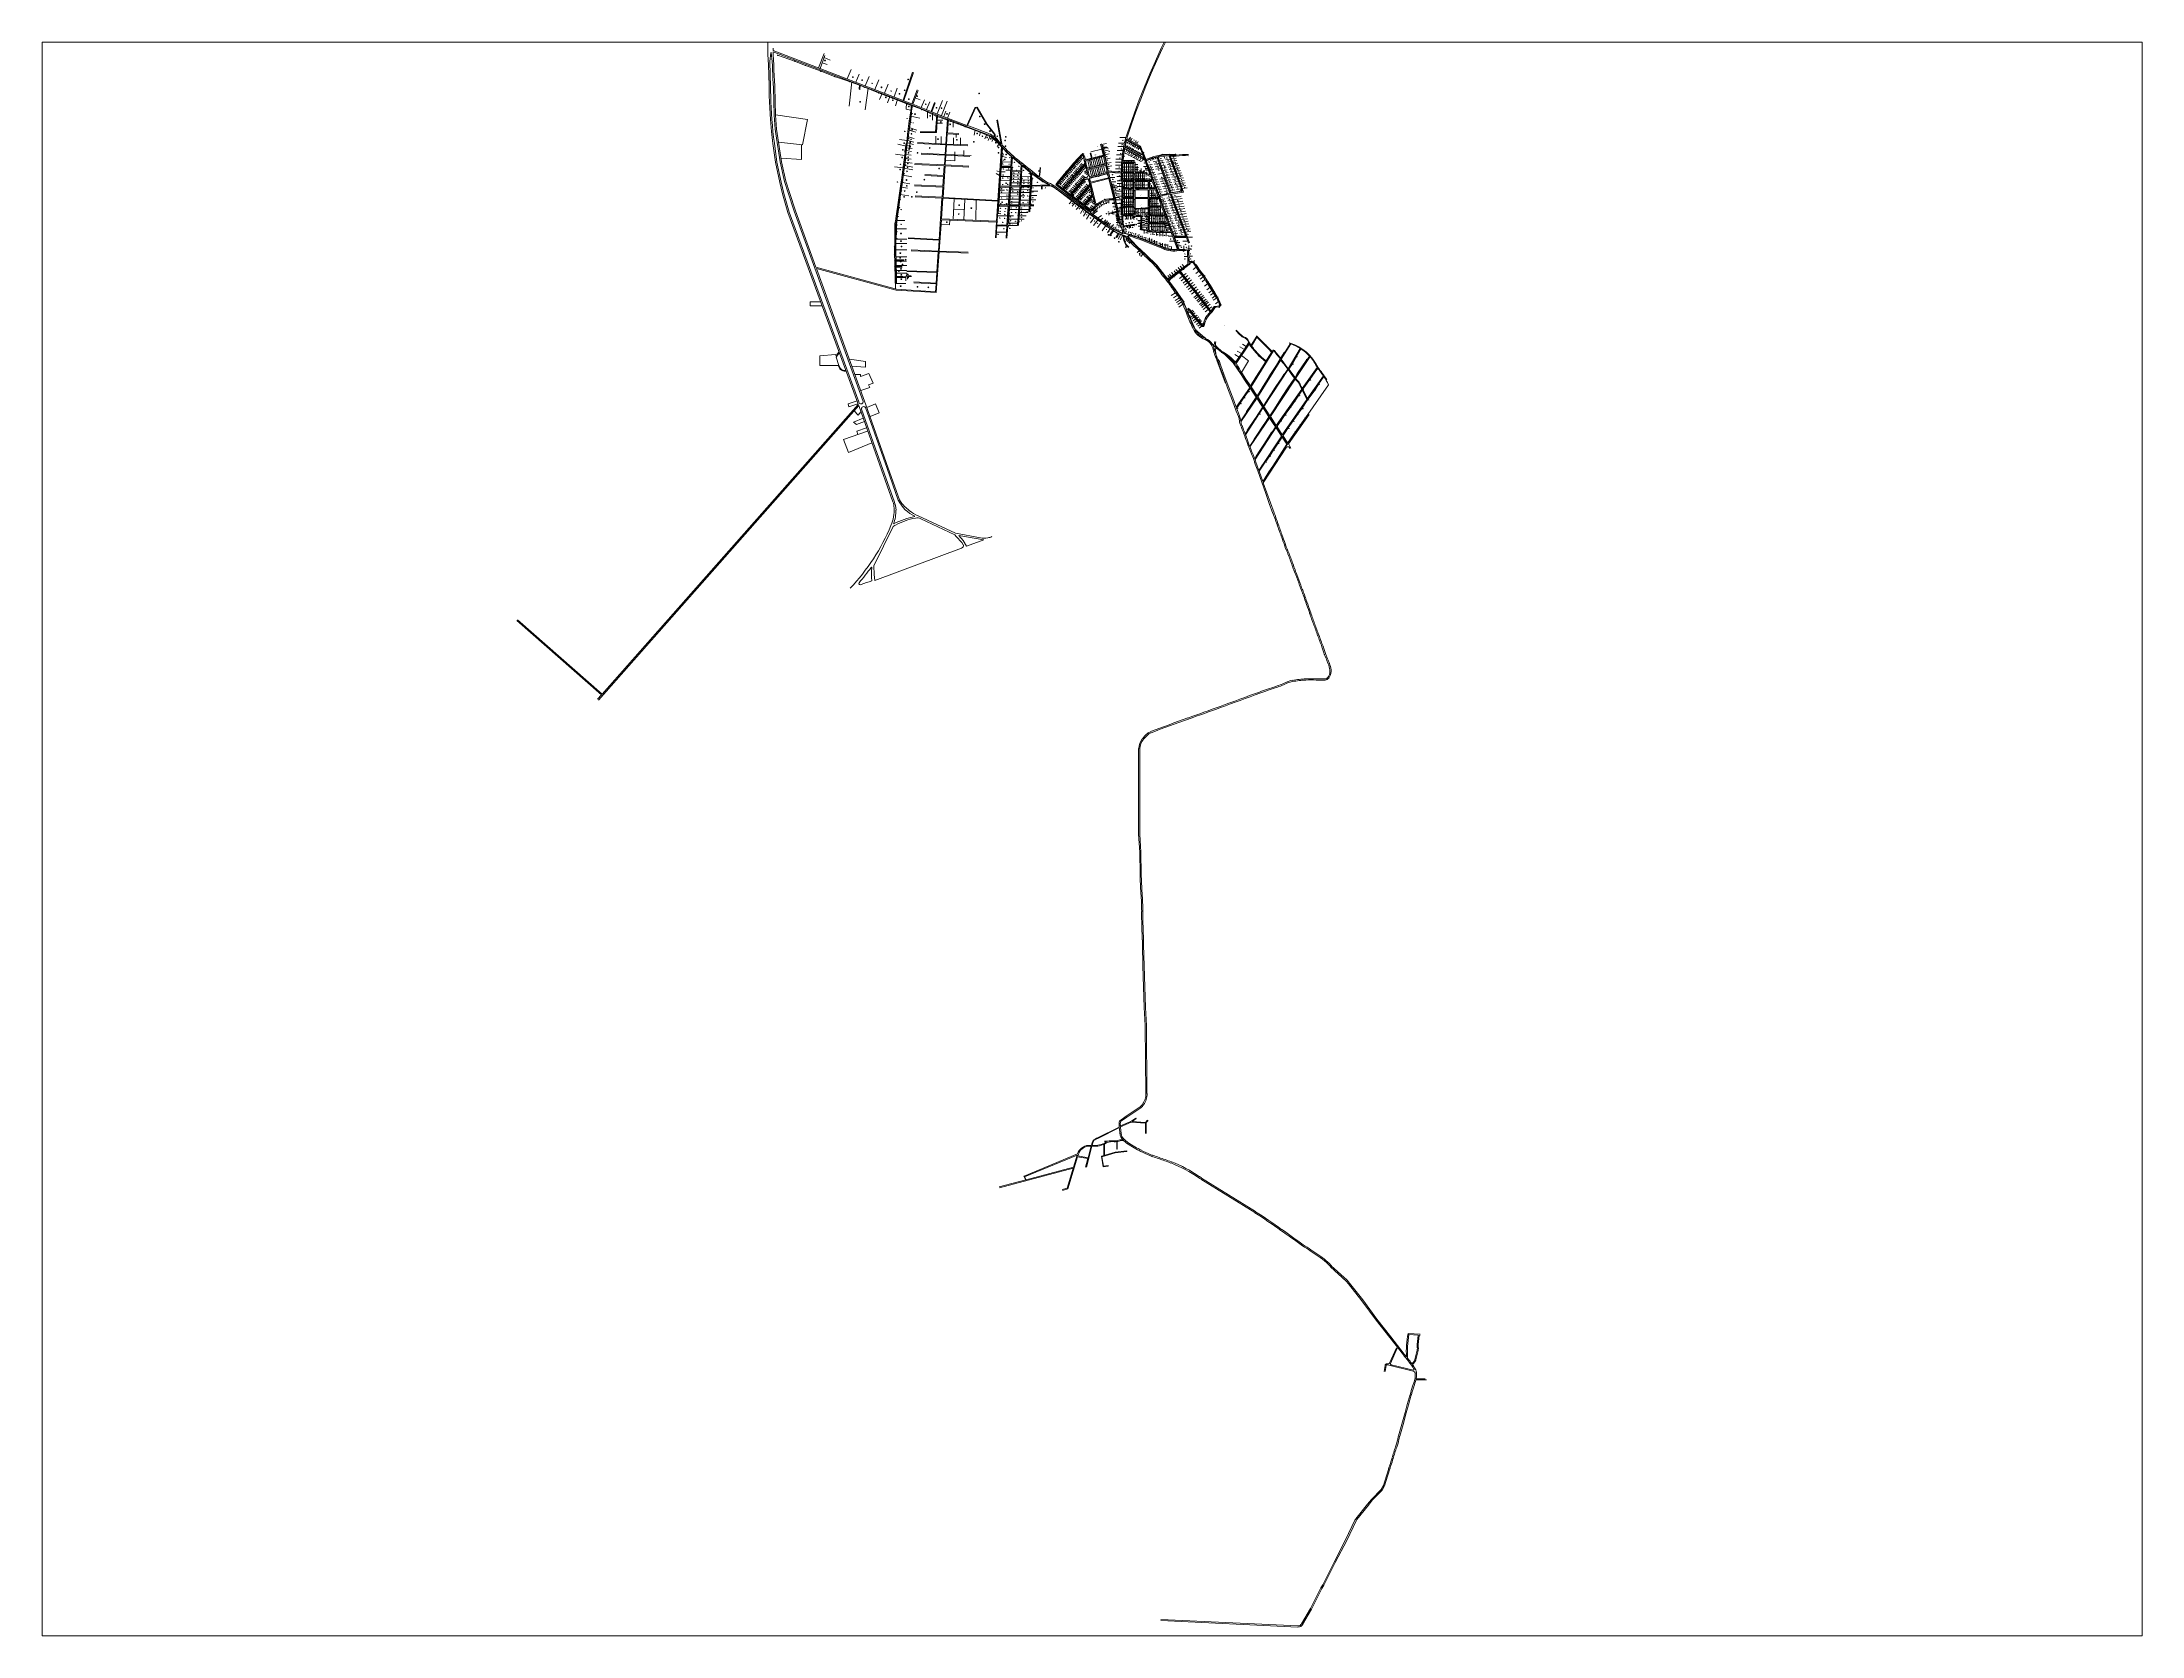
# Paper-space layout 'Presentación2' of a CAD drawing. Header units: metres. Extents: x 26 to 231, y 20 to 176.
# The model-space entities are those that its viewports show. They can reach past a viewport. Long polylines and large blocks are cut down to what shows.
import ezdxf
from ezdxf.enums import TextEntityAlignment as Align

# ---------------------------------------------------------------- set-up
doc = ezdxf.new("R2010")
doc.units = ezdxf.units.M
doc.header["$PDMODE"] = 35
doc.header["$PDSIZE"] = 1
for name, color, linetype, lineweight in [('_ADDRESSDIBUJO', 7, 'Continuous', 0), ('_HOUSECOUNT', 7, 'Continuous', 0), ('_LOTLINE', 4, 'Continuous', 0), ('_POLEPED', 7, 'Continuous', 0), ('_STRAND', 3, 'Continuous', 0), ('_STRANDDISTANCE', 3, 'Continuous', 0), ('_STREET', 5, 'Continuous', 0)]:
    doc.layers.add(name, color=color, linetype=linetype, lineweight=lineweight)
doc.styles.add('Address', font='ITALICS.shx', dxfattribs={"height": 1.5})
doc.styles.add('ROMANS', font='romans.shx', dxfattribs={"height": 0.2})
doc.styles.get("Standard").update_dxf_attribs({"font": 'arial.ttf'})
doc.styles.add('StrandDistance0', font='ENGINEERING.shx', dxfattribs={"height": 1.5})
doc.styles.add('Style-ENGINEERING', font='ENGINEERING.shx')

# ---------------------------------------------------------------- blocks, each defined once
blk = doc.blocks.new('*U33')
at = {"layer": '_POLEPED', "linetype": 'Continuous'}
blk.add_line((206329, 1519837), (206329, 1519836), dxfattribs=at)
at = {"layer": '_POLEPED', "linetype": 'Continuous', "flags": 128}
blk.add_lwpolyline([(206329, 1519837), (206329, 1519837), (206329, 1519837), (206329, 1519837), (206330, 1519837), (206330, 1519837), (206329, 1519837), (206329, 1519837), (206329, 1519836), (206329, 1519836)], dxfattribs=at)
blk = doc.blocks.new('PC8_E')
at = {"layer": '_POLEPED', "color": 1}
for p, q in [((-2, 0), (0, 0)), ((-1, 1), (0, 0)), ((-1, -1), (0, 0)), ((0, 0), (1, 1)), ((0, 0), (2, 0)), ((0, 0), (1, -1))]:
    blk.add_line(p, q, dxfattribs=at)
at = {"layer": '_POLEPED', "linetype": 'Continuous', "flags": 128}
for points in [[(4, -1), (4, -1), (4, -1), (3, -1), (3, -1), (3, -1), (3, -1), (3, -1), (3, -2), (3, -2), (3, -2), (3, -2), (3, -2), (3, -3), (3, -3), (4, -2), (4, -2), (4, -2)], [(4, -2), (4, -2), (4, -2), (4, -2), (4, -2), (4, -2), (4, -2), (4, -2), (4, -2), (4, -2), (4, -2), (4, -2), (4, -2), (4, -3), (4, -3), (4, -2), (4, -2), (4, -2), (4, -2), (4, -2), (4, -2), (4, -2), (4, -2), (4, -2), (4, -2), (4, -2), (4, -2), (4, -2), (4, -2)]]:
    blk.add_lwpolyline(points, dxfattribs=at)
at = {"layer": '_POLEPED', "linetype": 'Continuous'}
blk.add_blockref('*U33', (-206327, -1519838), dxfattribs=at)
blk = doc.blocks.new('PC6.5')
at = {"layer": '_POLEPED', "color": 1}
for p, q in [((-2, 0), (0, 0)), ((-1, 1), (0, 0)), ((-1, -1), (0, 0)), ((0, 0), (1, 1)), ((0, 0), (2, 0)), ((0, 0), (1, -1))]:
    blk.add_line(p, q, dxfattribs=at)
at = {"layer": '_POLEPED', "linetype": 'Continuous', "attachment_point": 7, "rotation": 359.6478, "line_spacing_factor": 0.72, "style": 'StrandDistance0'}
for s, insert, char_height in [('\\Fromans;PC', (1, -3), 1.39), ('\\Fromans;6.5', (4, -3), 0.732)]:
    blk.add_mtext(s, dxfattribs=dict(at, insert=insert, char_height=char_height))
blk = doc.blocks.new('PC15_E')
at = {"layer": '_POLEPED', "color": 1}
for p, q in [((-2, 0), (0, 0)), ((-1, 1), (0, 0)), ((0, 0), (1, 1)), ((0, 0), (2, 0)), ((-1, -1), (0, 0)), ((0, 0), (1, -1))]:
    blk.add_line(p, q, dxfattribs=at)
at = {"layer": '_POLEPED', "linetype": 'Continuous', "style": 'ROMANS'}
for s, height, p in [('PC', 1.39, (1, -3)), ('15', 0.732, (4, -3))]:
    blk.add_text(s, height=height, rotation=359.6478, dxfattribs=at).set_placement(p)
blk = doc.blocks.new('PC8_N')
at = {"layer": '_POLEPED', "color": 1}
for p, q in [((-1, 1), (1, -1)), ((-1, -1), (1, 1)), ((-2, 0), (2, 0))]:
    blk.add_line(p, q, dxfattribs=at)
blk.add_circle((0, 0), 1.74, dxfattribs=at)
at = {"layer": '_POLEPED', "linetype": 'Continuous', "style": 'ROMANS'}
for s, height, p in [('PC', 1.39, (1, -3)), ('8', 0.732, (4, -3))]:
    blk.add_text(s, height=height, rotation=359.6478, dxfattribs=at).set_placement(p)
blk = doc.blocks.new('PC6.5N')
at = {"layer": '_POLEPED', "color": 1, "linetype": 'Continuous', "lineweight": 0}
for p, q in [((-2, 0), (2, 0)), ((1, 1), (-1, -1)), ((-1, 1), (1, -1))]:
    blk.add_line(p, q, dxfattribs=at)
at = {"layer": '_POLEPED', "color": 254, "linetype": 'Continuous', "lineweight": 0}
blk.add_line((2, -1), (2, -3), dxfattribs=at)
at = {"layer": '_POLEPED', "color": 254, "linetype": 'Continuous', "lineweight": 0, "flags": 128}
for points in [[(2, -1), (2, -1), (3, -2), (3, -2), (3, -2), (3, -2), (3, -2), (3, -2), (2, -2), (2, -2)], [(4, -2), (4, -2), (4, -2), (4, -1), (3, -1), (3, -2), (3, -2), (3, -2), (3, -2), (3, -2), (3, -3), (3, -3), (3, -3), (3, -3), (4, -3), (4, -3), (4, -3), (4, -3)], [(5, -2), (5, -2), (4, -2), (4, -2), (4, -2), (4, -2), (4, -3), (4, -3), (4, -3), (4, -3), (4, -3), (4, -3), (5, -3), (5, -3), (5, -3), (5, -3), (5, -3), (5, -3), (4, -2), (4, -2), (4, -3), (4, -3), (4, -3)], [(6, -2), (5, -2), (5, -3), (5, -2), (5, -2), (5, -2), (6, -2), (6, -3), (6, -3), (6, -3), (6, -3), (6, -3), (5, -3), (5, -3), (5, -3), (5, -3), (5, -3)], [(5, -3), (5, -3), (5, -3), (5, -3), (5, -3)]]:
    blk.add_lwpolyline(points, dxfattribs=at)
at = {"layer": '_POLEPED', "color": 1, "linetype": 'Continuous', "lineweight": 0}
blk.add_circle((0, 0), 1.74, dxfattribs=at)
blk = doc.blocks.new('PV')
at = {"layer": '_ADDRESSDIBUJO', "color": 7, "linetype": 'Continuous', "lineweight": 0, "style": 'Address'}
blk.add_text('P/V', height=1.5, dxfattribs=at).set_placement((2, 0), align=Align.CENTER)
blk = doc.blocks.new('SN')
at = {"layer": '_ADDRESSDIBUJO', "color": 7, "linetype": 'Continuous', "lineweight": 0, "style": 'Address'}
blk.add_text('S/N', height=1.5, dxfattribs=at).set_placement((2, 0), align=Align.CENTER)
blk = doc.blocks.new('PC6_N')
at = {"layer": '_POLEPED', "color": 1}
for p, q in [((-1, 1), (1, -1)), ((-1, -1), (1, 1)), ((-2, 0), (2, 0))]:
    blk.add_line(p, q, dxfattribs=at)
blk.add_circle((0, 0), 1.74, dxfattribs=at)
at = {"layer": '_POLEPED', "linetype": 'Continuous', "style": 'ROMANS'}
for s, height, p in [('PC', 1.39, (1, -3)), ('6', 0.732, (4, -3))]:
    blk.add_text(s, height=height, rotation=359.6478, dxfattribs=at).set_placement(p)
blk = doc.blocks.new('TIENDA')
at = {"layer": '_ADDRESSDIBUJO'}
blk.add_text('TIENDA', height=1.5, dxfattribs=at).set_placement((0, 0))
blk = doc.blocks.new('HCRES_6')
at = {"layer": '_HOUSECOUNT', "color": 1, "linetype": 'Continuous', "lineweight": 0}
blk.add_circle((0, 0), 2.1, dxfattribs=at)
at = {"layer": '_HOUSECOUNT', "color": 7, "linetype": 'Continuous', "lineweight": 0, "style": 'Style-ENGINEERING'}
blk.add_text('6', height=1.35, dxfattribs=at).set_placement((0, 0), align=Align.MIDDLE_CENTER)
blk = doc.blocks.new('HCRES_3')
at = {"layer": '_HOUSECOUNT', "color": 1, "linetype": 'Continuous', "lineweight": 0}
blk.add_circle((0, 0), 2.1, dxfattribs=at)
at = {"layer": '_HOUSECOUNT', "color": 7, "linetype": 'Continuous', "lineweight": 0, "style": 'Style-ENGINEERING'}
blk.add_text('3', height=1.35, dxfattribs=at).set_placement((0, 0), align=Align.MIDDLE_CENTER)
blk = doc.blocks.new('HCRES_2')
at = {"layer": '_HOUSECOUNT', "color": 1, "linetype": 'Continuous', "lineweight": 0}
blk.add_circle((0, 0), 2.1, dxfattribs=at)
at = {"layer": '_HOUSECOUNT', "color": 7, "linetype": 'Continuous', "lineweight": 0, "style": 'Style-ENGINEERING'}
blk.add_text('2', height=1.35, dxfattribs=at).set_placement((0, 0), align=Align.MIDDLE_CENTER)
blk = doc.blocks.new('HCRES_1')
at = {"layer": '_HOUSECOUNT', "color": 1, "linetype": 'Continuous', "lineweight": 0}
blk.add_circle((0, 0), 2.1, dxfattribs=at)
at = {"layer": '_HOUSECOUNT', "color": 7, "linetype": 'Continuous', "lineweight": 0, "style": 'Style-ENGINEERING'}
blk.add_text('1', height=1.35, dxfattribs=at).set_placement((0, 0), align=Align.MIDDLE_CENTER)
blk = doc.blocks.new('HCRES_4')
at = {"layer": '_HOUSECOUNT', "color": 1, "linetype": 'Continuous', "lineweight": 0}
blk.add_circle((0, 0), 2.1, dxfattribs=at)
at = {"layer": '_HOUSECOUNT', "color": 7, "linetype": 'Continuous', "lineweight": 0, "style": 'Style-ENGINEERING'}
blk.add_text('4', height=1.35, dxfattribs=at).set_placement((0, 0), align=Align.MIDDLE_CENTER)
blk = doc.blocks.new('HCRES_5')
at = {"layer": '_HOUSECOUNT', "color": 1, "linetype": 'Continuous', "lineweight": 0}
blk.add_circle((0, 0), 2.1, dxfattribs=at)
at = {"layer": '_HOUSECOUNT', "color": 7, "linetype": 'Continuous', "lineweight": 0, "style": 'Style-ENGINEERING'}
blk.add_text('5', height=1.35, dxfattribs=at).set_placement((0, 0), align=Align.MIDDLE_CENTER)
blk = doc.blocks.new('HCMDU_1')
at = {"layer": '_HOUSECOUNT', "color": 3, "linetype": 'Continuous', "lineweight": 0, "flags": 128}
blk.add_lwpolyline([(-2, 2), (2, 2), (2, -2), (-2, -2), (-2, 2)], close=True, dxfattribs=at)
at = {"layer": '_HOUSECOUNT', "color": 7, "linetype": 'Continuous', "lineweight": 0, "style": 'Style-ENGINEERING'}
blk.add_text('1', height=1.35, dxfattribs=at).set_placement((0, 0), align=Align.MIDDLE_CENTER)
blk = doc.blocks.new('LONGITUD_RED')
at = {"layer": '_STRAND'}
blk.add_text('m', height=1.5, dxfattribs=at).set_placement((2, 0))
at = {"layer": '_STRAND', "flags": 4}
blk.add_attdef('?', text='', height=1.5, dxfattribs=at).set_placement((1, 0), align=Align.RIGHT)
blk = doc.blocks.new('PC6_E')
at = {"layer": '_POLEPED', "color": 1}
for p, q in [((-2, 0), (0, 0)), ((-1, 1), (0, 0)), ((-1, -1), (0, 0)), ((0, 0), (1, 1)), ((0, 0), (2, 0)), ((0, 0), (1, -1))]:
    blk.add_line(p, q, dxfattribs=at)
at = {"layer": '_POLEPED', "linetype": 'Continuous', "style": 'ROMANS'}
for s, height, p in [('PC', 1.39, (1, -3)), ('6', 0.732, (4, -3))]:
    blk.add_text(s, height=height, rotation=359.6478, dxfattribs=at).set_placement(p)

msp = doc.modelspace()

# ---------------------------------------------------------------- linework, layer by layer
at = {"layer": '_ADDRESSDIBUJO'}
for p, q in [((277687, 1489750), (277668, 1489761)), ((277688, 1489770), (277671, 1489777))]:
    msp.add_line(p, q, dxfattribs=at)
at = {"layer": '_LOTLINE'}
for p, q in [((276321, 1490565), (276196, 1490565)), ((276321, 1490555), (276196, 1490555)), ((276364, 1490575), (276355, 1490566)), ((276355, 1490563), (276364, 1490551)), ((276365, 1490551), (276365, 1490575)), ((278658, 1490559), (278626, 1490559)), ((278627, 1490567), (278710, 1490566)), ((278665, 1490559), (278709, 1490559)), ((276364, 1490460), (276357, 1490410)), ((276372, 1490410), (276365, 1490460)), ((277180, 1490165), (276377, 1490473)), ((276877, 1490274), (276377, 1490465)), ((276640, 1490372), (276673, 1490456)), ((276649, 1490369), (276677, 1490445)), ((276672, 1490432), (276708, 1490418)), ((276661, 1490401), (276690, 1490392)), ((276806, 1490309), (276828, 1490363)), ((276855, 1490290), (276875, 1490336)), ((276910, 1490269), (276932, 1490322)), ((277129, 1490185), (277184, 1490347)), ((277134, 1490183), (277189, 1490345)), ((276817, 1490152), (276832, 1490291)), ((276877, 1490274), (276875, 1490250)), ((276880, 1490273), (276878, 1490246)), ((277178, 1490159), (276880, 1490273)), ((276909, 1490130), (276927, 1490255)), ((276966, 1490247), (276989, 1490304)), ((277008, 1490224), (276992, 1490190)), ((277022, 1490226), (277042, 1490279)), ((277053, 1490207), (277039, 1490171)), ((277077, 1490205), (277095, 1490255)), ((277097, 1490190), (277085, 1490153)), ((277180, 1490165), (277211, 1490246)), ((277185, 1490163), (277217, 1490242)), ((277199, 1490199), (277228, 1490187)), ((277234, 1490144), (277252, 1490188)), ((277326, 1490107), (277357, 1490184)), ((276576, 1490073), (276391, 1490101)), ((276546, 1489928), (276576, 1490073)), ((277146, 1490134), (277148, 1490170)), ((277146, 1490134), (277174, 1490127)), ((277174, 1490093), (277225, 1490082)), ((277383, 1490076), (277183, 1490157)), ((277291, 1490121), (277185, 1490163)), ((277264, 1490132), (277284, 1490176)), ((277270, 1490122), (277270, 1490082)), ((277291, 1490121), (277310, 1490173)), ((277296, 1490119), (277315, 1490171)), ((277386, 1490082), (277296, 1490119)), ((277300, 1490109), (277300, 1490070)), ((277317, 1490003), (277324, 1490100)), ((277322, 1489998), (277329, 1490098)), ((277327, 1490070), (277359, 1490070)), ((277351, 1490097), (277384, 1490180)), ((277364, 1490092), (277376, 1490123)), ((277376, 1489932), (277386, 1490075)), ((277383, 1490076), (277386, 1490075)), ((277386, 1490082), (277400, 1490117)), ((277386, 1490082), (277498, 1490040)), ((277386, 1489996), (277391, 1490073)), ((277391, 1490073), (277547, 1490014)), ((277419, 1490062), (277419, 1490029)), ((277498, 1490040), (277546, 1490146)), ((277501, 1490039), (277549, 1490146)), ((277553, 1490146), (277611, 1490047)), ((277557, 1490146), (277613, 1490048)), ((277697, 1489931), (277671, 1490071)), ((277703, 1489924), (277676, 1490072)), ((276408, 1489943), (276546, 1489928)), ((277150, 1489952), (277109, 1489959)), ((277156, 1489953), (277192, 1489943)), ((277158, 1489973), (277193, 1489964)), ((277163, 1490013), (277202, 1490001)), ((277165, 1490027), (277209, 1490013)), ((277213, 1489940), (277376, 1489932)), ((277228, 1490003), (277317, 1490003)), ((277228, 1489998), (277322, 1489998)), ((277319, 1489978), (277319, 1489935)), ((277326, 1490052), (277358, 1490052)), ((277349, 1489976), (277349, 1489934)), ((277381, 1489932), (277385, 1489991)), ((277385, 1489991), (277451, 1489987)), ((277386, 1489996), (277452, 1489992)), ((277420, 1489930), (277420, 1489967)), ((277436, 1489988), (277436, 1489970)), ((277461, 1489929), (277461, 1489968)), ((277501, 1490039), (277549, 1490021)), ((277547, 1490014), (277541, 1489984)), ((277547, 1490014), (277592, 1489997)), ((277549, 1490021), (277594, 1490004)), ((277576, 1490003), (277571, 1489980)), ((277576, 1490003), (277576, 1490003)), ((277576, 1490003), (277576, 1490003)), ((277592, 1489997), (277623, 1489985)), ((277594, 1490004), (277626, 1489992)), ((277613, 1489989), (277603, 1489962)), ((277611, 1490047), (277652, 1489995)), ((277613, 1490049), (277654, 1489997)), ((277634, 1489981), (277622, 1489953)), ((277654, 1489968), (277642, 1489946)), ((277652, 1489995), (277658, 1489983)), ((277654, 1489997), (277661, 1489985)), ((277658, 1489983), (277658, 1489974)), ((277661, 1489985), (277662, 1489971)), ((278419, 1489969), (278383, 1489969)), ((278498, 1489916), (278422, 1489959)), ((278503, 1489920), (278424, 1489965)), ((278428, 1489936), (278436, 1489950)), ((278436, 1489958), (278444, 1489972)), ((278436, 1489931), (278444, 1489945)), ((278447, 1489952), (278455, 1489966)), ((278470, 1489938), (278478, 1489952)), ((278481, 1489932), (278489, 1489946)), ((276424, 1489850), (276541, 1489843)), ((276541, 1489843), (276541, 1489927)), ((277139, 1489865), (277085, 1489873)), ((277146, 1489919), (277098, 1489931)), ((277139, 1489828), (277181, 1489822)), ((277142, 1489848), (277176, 1489845)), ((277145, 1489872), (277175, 1489867)), ((277148, 1489894), (277178, 1489889)), ((277150, 1489910), (277181, 1489906)), ((277152, 1489923), (277174, 1489918)), ((277154, 1489939), (277190, 1489929)), ((277197, 1489819), (277368, 1489811)), ((277213, 1489935), (277376, 1489927)), ((277234, 1489879), (277372, 1489872)), ((277234, 1489874), (277372, 1489867)), ((277368, 1489811), (277372, 1489867)), ((277372, 1489872), (277376, 1489927)), ((277373, 1489811), (277377, 1489867)), ((277375, 1489839), (277429, 1489835)), ((277377, 1489872), (277381, 1489927)), ((277377, 1489872), (277523, 1489865)), ((277377, 1489867), (277515, 1489860)), ((277381, 1489932), (277503, 1489927)), ((277381, 1489927), (277503, 1489922)), ((277429, 1489869), (277429, 1489887)), ((277429, 1489865), (277429, 1489835)), ((277481, 1489867), (277481, 1489895)), ((277685, 1489934), (277673, 1489918)), ((277677, 1489606), (277698, 1489920)), ((277695, 1489804), (277703, 1489915)), ((277697, 1489829), (277755, 1489827)), ((277699, 1489861), (277728, 1489855)), ((277753, 1489804), (277757, 1489861)), ((277757, 1489778), (277762, 1489857)), ((278012, 1489696), (278157, 1489865)), ((278021, 1489697), (278161, 1489861)), ((278054, 1489672), (278182, 1489819)), ((278126, 1489820), (278138, 1489809)), ((278133, 1489829), (278145, 1489817)), ((278139, 1489835), (278151, 1489824)), ((278145, 1489842), (278157, 1489831)), ((278152, 1489850), (278164, 1489839)), ((278158, 1489857), (278170, 1489846)), ((278173, 1489808), (278160, 1489820)), ((278172, 1489861), (278182, 1489819)), ((278178, 1489863), (278184, 1489838)), ((278184, 1489838), (278219, 1489847)), ((278185, 1489833), (278289, 1489859)), ((278185, 1489833), (278195, 1489791)), ((278198, 1489836), (278208, 1489794)), ((278207, 1489838), (278217, 1489796)), ((278219, 1489850), (278211, 1489880)), ((278279, 1489902), (278216, 1489887)), ((278224, 1489851), (278216, 1489882)), ((278216, 1489840), (278226, 1489798)), ((278226, 1489849), (278288, 1489864)), ((278227, 1489843), (278237, 1489801)), ((278237, 1489846), (278247, 1489805)), ((278246, 1489848), (278257, 1489806)), ((278256, 1489850), (278267, 1489808)), ((278266, 1489853), (278276, 1489810)), ((278288, 1489864), (278272, 1489932)), ((278277, 1489855), (278287, 1489813)), ((278278, 1489929), (278306, 1489935)), ((278282, 1489914), (278278, 1489933)), ((278282, 1489914), (278308, 1489914)), ((278315, 1489777), (278283, 1489911)), ((278308, 1489911), (278283, 1489911)), ((278288, 1489891), (278315, 1489897)), ((278299, 1489816), (278289, 1489859)), ((278294, 1489869), (278322, 1489875)), ((278299, 1489844), (278327, 1489850)), ((278305, 1489819), (278333, 1489825)), ((278308, 1489914), (278308, 1489911)), ((278394, 1489828), (278359, 1489828)), ((278396, 1489845), (278360, 1489845)), ((278398, 1489870), (278363, 1489870)), ((278402, 1489895), (278367, 1489895)), ((278406, 1489918), (278371, 1489918)), ((278410, 1489937), (278375, 1489937)), ((278394, 1489820), (278394, 1489770)), ((278400, 1489825), (278468, 1489825)), ((278400, 1489820), (278400, 1489772)), ((278400, 1489819), (278462, 1489819)), ((278524, 1489843), (278410, 1489909)), ((278411, 1489772), (278411, 1489819)), ((278521, 1489852), (278412, 1489915)), ((278412, 1489825), (278412, 1489838)), ((278418, 1489886), (278426, 1489900)), ((278422, 1489909), (278430, 1489923)), ((278422, 1489772), (278422, 1489819)), ((278423, 1489825), (278423, 1489838)), ((278427, 1489881), (278435, 1489895)), ((278431, 1489904), (278439, 1489918)), ((278433, 1489772), (278433, 1489819)), ((278434, 1489825), (278434, 1489838)), ((278436, 1489876), (278444, 1489889)), ((278439, 1489899), (278447, 1489913)), ((278442, 1489825), (278442, 1489838)), ((278443, 1489772), (278443, 1489819)), ((278445, 1489926), (278453, 1489940)), ((278447, 1489869), (278455, 1489883)), ((278448, 1489894), (278456, 1489908)), ((278451, 1489825), (278451, 1489838)), ((278454, 1489920), (278462, 1489934)), ((278454, 1489772), (278454, 1489819)), ((278456, 1489890), (278464, 1489904)), ((278457, 1489863), (278465, 1489877)), ((278461, 1489916), (278469, 1489930)), ((278461, 1489825), (278461, 1489838)), ((278466, 1489883), (278474, 1489897)), ((278468, 1489912), (278476, 1489926)), ((278469, 1489856), (278477, 1489870)), ((278471, 1489772), (278471, 1489822)), ((278473, 1489879), (278481, 1489893)), ((278478, 1489852), (278486, 1489865)), ((278479, 1489906), (278487, 1489920)), ((278484, 1489873), (278492, 1489887)), ((278487, 1489846), (278496, 1489860)), ((278489, 1489898), (278497, 1489912)), ((278492, 1489869), (278500, 1489883)), ((278558, 1489751), (278498, 1489916)), ((278499, 1489839), (278507, 1489853)), ((278500, 1489864), (278508, 1489878)), ((278531, 1489841), (278503, 1489920)), ((278510, 1489833), (278518, 1489847)), ((278607, 1489637), (278534, 1489835)), ((278557, 1489846), (278562, 1489834)), ((278576, 1489853), (278580, 1489842)), ((278576, 1489830), (278606, 1489834)), ((278581, 1489815), (278611, 1489820)), ((278675, 1489648), (278597, 1489858)), ((278681, 1489649), (278603, 1489859)), ((278612, 1489835), (278634, 1489839)), ((278617, 1489821), (278640, 1489825)), ((278638, 1489863), (278643, 1489848)), ((278648, 1489841), (278674, 1489845)), ((278653, 1489827), (278680, 1489831)), ((278668, 1489868), (278709, 1489868)), ((278743, 1489659), (278668, 1489862)), ((278674, 1489862), (278709, 1489862)), ((278751, 1489654), (278674, 1489862)), ((278680, 1489847), (278709, 1489851)), ((278686, 1489832), (278714, 1489837)), ((278691, 1489818), (278719, 1489822)), ((277130, 1489795), (277080, 1489801)), ((277123, 1489709), (277168, 1489701)), ((277129, 1489751), (277180, 1489742)), ((277134, 1489792), (277186, 1489783)), ((277136, 1489807), (277186, 1489799)), ((277196, 1489814), (277367, 1489806)), ((277255, 1489755), (277363, 1489750)), ((277255, 1489750), (277363, 1489745)), ((277359, 1489688), (277363, 1489745)), ((277360, 1489623), (277372, 1489806)), ((277363, 1489750), (277367, 1489806)), ((277372, 1489806), (277510, 1489799)), ((277373, 1489811), (277510, 1489804)), ((277687, 1489688), (277695, 1489799)), ((277748, 1489721), (277690, 1489720)), ((277691, 1489744), (277749, 1489745)), ((277693, 1489772), (277720, 1489772)), ((277695, 1489804), (277753, 1489804)), ((277695, 1489799), (277753, 1489799)), ((277723, 1489781), (277752, 1489781)), ((277746, 1489690), (277753, 1489799)), ((277751, 1489690), (277756, 1489773)), ((277806, 1489708), (277752, 1489707)), ((277753, 1489727), (277807, 1489729)), ((277808, 1489742), (277754, 1489740)), ((277755, 1489757), (277809, 1489759)), ((277756, 1489773), (277810, 1489776)), ((277757, 1489778), (277811, 1489781)), ((277810, 1489776), (277805, 1489692)), ((277818, 1489812), (277810, 1489692)), ((277813, 1489816), (277811, 1489781)), ((277811, 1489710), (277865, 1489711)), ((277812, 1489723), (277866, 1489725)), ((277814, 1489743), (277868, 1489745)), ((277869, 1489770), (277865, 1489693)), ((277874, 1489766), (277870, 1489693)), ((277919, 1489753), (277923, 1489797)), ((277920, 1489753), (277924, 1489797)), ((278054, 1489672), (278021, 1489697)), ((278029, 1489707), (278041, 1489696)), ((278034, 1489713), (278046, 1489701)), ((278040, 1489720), (278053, 1489709)), ((278047, 1489728), (278059, 1489717)), ((278053, 1489735), (278065, 1489724)), ((278068, 1489688), (278055, 1489700)), ((278059, 1489668), (278184, 1489812)), ((278061, 1489744), (278073, 1489733)), ((278074, 1489694), (278061, 1489706)), ((278067, 1489752), (278080, 1489741)), ((278080, 1489702), (278067, 1489714)), ((278073, 1489759), (278085, 1489747)), ((278087, 1489710), (278074, 1489722)), ((278080, 1489766), (278092, 1489755)), ((278093, 1489717), (278080, 1489729)), ((278085, 1489699), (278096, 1489689)), ((278086, 1489774), (278098, 1489763)), ((278100, 1489725), (278087, 1489737)), ((278092, 1489707), (278103, 1489697)), ((278093, 1489782), (278105, 1489770)), ((278106, 1489732), (278093, 1489744)), ((278095, 1489641), (278179, 1489737)), ((278099, 1489715), (278110, 1489705)), ((278100, 1489790), (278112, 1489779)), ((278113, 1489740), (278100, 1489752)), ((278100, 1489637), (278178, 1489726)), ((278118, 1489745), (278105, 1489757)), ((278106, 1489723), (278117, 1489713)), ((278107, 1489798), (278119, 1489787)), ((278113, 1489805), (278125, 1489793)), ((278126, 1489755), (278113, 1489767)), ((278113, 1489731), (278124, 1489721)), ((278119, 1489812), (278131, 1489801)), ((278133, 1489763), (278120, 1489775)), ((278120, 1489738), (278131, 1489728)), ((278137, 1489689), (278124, 1489700)), ((278139, 1489770), (278127, 1489782)), ((278127, 1489747), (278138, 1489737)), ((278142, 1489694), (278128, 1489706)), ((278146, 1489778), (278133, 1489790)), ((278134, 1489755), (278145, 1489745)), ((278148, 1489702), (278135, 1489713)), ((278136, 1489610), (278211, 1489699)), ((278153, 1489785), (278140, 1489797)), ((278140, 1489762), (278151, 1489752)), ((278155, 1489709), (278142, 1489721)), ((278146, 1489768), (278157, 1489758)), ((278160, 1489793), (278147, 1489805)), ((278162, 1489717), (278149, 1489729)), ((278153, 1489776), (278164, 1489766)), ((278166, 1489801), (278154, 1489813)), ((278154, 1489699), (278165, 1489690)), ((278168, 1489724), (278155, 1489736)), ((278159, 1489783), (278170, 1489773)), ((278175, 1489732), (278162, 1489744)), ((278162, 1489708), (278173, 1489699)), ((278166, 1489791), (278177, 1489781)), ((278182, 1489738), (278168, 1489750)), ((278168, 1489715), (278179, 1489705)), ((278172, 1489799), (278183, 1489789)), ((278174, 1489721), (278185, 1489711)), ((278192, 1489780), (278178, 1489770)), ((278194, 1489772), (278181, 1489762)), ((278184, 1489812), (278200, 1489748)), ((278196, 1489762), (278188, 1489755)), ((278201, 1489687), (278188, 1489699)), ((278195, 1489791), (278299, 1489816)), ((278198, 1489785), (278301, 1489810)), ((278198, 1489785), (278207, 1489743)), ((278204, 1489728), (278211, 1489699)), ((278207, 1489743), (278311, 1489768)), ((278208, 1489737), (278313, 1489762)), ((278208, 1489737), (278214, 1489711)), ((278209, 1489788), (278220, 1489746)), ((278214, 1489711), (278318, 1489737)), ((278216, 1489706), (278320, 1489732)), ((278216, 1489706), (278246, 1489578)), ((278219, 1489790), (278229, 1489748)), ((278227, 1489793), (278238, 1489751)), ((278238, 1489795), (278249, 1489753)), ((278248, 1489798), (278259, 1489757)), ((278257, 1489800), (278268, 1489758)), ((278268, 1489803), (278278, 1489760)), ((278277, 1489805), (278288, 1489763)), ((278288, 1489808), (278299, 1489765)), ((278311, 1489768), (278301, 1489811)), ((278309, 1489800), (278337, 1489806)), ((278318, 1489737), (278313, 1489762)), ((278315, 1489777), (278394, 1489770)), ((278317, 1489771), (278394, 1489764)), ((278353, 1489618), (278317, 1489771)), ((278348, 1489615), (278320, 1489732)), ((278324, 1489739), (278354, 1489739)), ((278330, 1489714), (278360, 1489714)), ((278394, 1489809), (278359, 1489809)), ((278394, 1489789), (278359, 1489789)), ((278394, 1489744), (278366, 1489744)), ((278394, 1489720), (278367, 1489720)), ((278394, 1489703), (278368, 1489703)), ((278394, 1489764), (278394, 1489463)), ((278400, 1489772), (278465, 1489772)), ((278400, 1489766), (278465, 1489766)), ((278400, 1489766), (278400, 1489722)), ((278400, 1489722), (278465, 1489722)), ((278400, 1489716), (278465, 1489716)), ((278400, 1489716), (278400, 1489674)), ((278410, 1489674), (278410, 1489716)), ((278411, 1489722), (278411, 1489766)), ((278421, 1489674), (278421, 1489716)), ((278422, 1489722), (278422, 1489766)), ((278432, 1489674), (278432, 1489716)), ((278433, 1489722), (278433, 1489766)), ((278443, 1489722), (278443, 1489766)), ((278443, 1489674), (278443, 1489716)), ((278454, 1489722), (278454, 1489766)), ((278454, 1489674), (278454, 1489716)), ((278465, 1489772), (278465, 1489816)), ((278465, 1489722), (278465, 1489766)), ((278465, 1489674), (278465, 1489716)), ((278471, 1489813), (278488, 1489813)), ((278471, 1489797), (278491, 1489797)), ((278471, 1489785), (278490, 1489785)), ((278471, 1489772), (278515, 1489772)), ((278471, 1489722), (278471, 1489766)), ((278471, 1489766), (278515, 1489766)), ((278471, 1489722), (278569, 1489722)), ((278471, 1489674), (278471, 1489716)), ((278471, 1489716), (278547, 1489716)), ((278481, 1489722), (278481, 1489766)), ((278482, 1489674), (278482, 1489716)), ((278492, 1489722), (278492, 1489766)), ((278493, 1489674), (278493, 1489716)), ((278503, 1489722), (278503, 1489766)), ((278504, 1489674), (278504, 1489716)), ((278506, 1489772), (278506, 1489790)), ((278514, 1489722), (278514, 1489766)), ((278514, 1489674), (278514, 1489716)), ((278539, 1489803), (278521, 1489803)), ((278523, 1489770), (278528, 1489778)), ((278523, 1489764), (278562, 1489742)), ((278525, 1489722), (278525, 1489763)), ((278525, 1489674), (278525, 1489716)), ((278526, 1489769), (278558, 1489751)), ((278544, 1489790), (278529, 1489790)), ((278548, 1489780), (278533, 1489780)), ((278543, 1489809), (278570, 1489813)), ((278547, 1489674), (278547, 1489716)), ((278549, 1489795), (278575, 1489799)), ((278553, 1489716), (278571, 1489716)), ((278553, 1489674), (278553, 1489716)), ((278554, 1489780), (278580, 1489785)), ((278559, 1489766), (278586, 1489770)), ((278569, 1489722), (278562, 1489742)), ((278564, 1489752), (278591, 1489756)), ((278570, 1489737), (278597, 1489742)), ((278587, 1489674), (278571, 1489716)), ((278575, 1489723), (278602, 1489727)), ((278580, 1489709), (278607, 1489713)), ((278585, 1489694), (278613, 1489699)), ((278587, 1489801), (278617, 1489806)), ((278592, 1489787), (278622, 1489791)), ((278603, 1489758), (278633, 1489763)), ((278614, 1489729), (278643, 1489734)), ((278619, 1489715), (278648, 1489720)), ((278623, 1489807), (278646, 1489810)), ((278624, 1489701), (278654, 1489705)), ((278628, 1489792), (278651, 1489796)), ((278633, 1489778), (278657, 1489782)), ((278639, 1489764), (278662, 1489767)), ((278644, 1489749), (278668, 1489753)), ((278649, 1489735), (278673, 1489739)), ((278654, 1489721), (278679, 1489724)), ((278658, 1489812), (278685, 1489817)), ((278660, 1489706), (278684, 1489710)), ((278663, 1489798), (278690, 1489802)), ((278669, 1489784), (278695, 1489788)), ((278674, 1489769), (278701, 1489774)), ((278679, 1489755), (278706, 1489759)), ((278684, 1489741), (278711, 1489745)), ((278690, 1489726), (278716, 1489730)), ((278695, 1489712), (278722, 1489716)), ((278696, 1489803), (278724, 1489808)), ((278700, 1489697), (278727, 1489702)), ((278701, 1489789), (278730, 1489794)), ((278707, 1489775), (278735, 1489779)), ((278712, 1489760), (278740, 1489765)), ((278717, 1489746), (278745, 1489751)), ((278723, 1489732), (278751, 1489736)), ((278728, 1489717), (278756, 1489722)), ((278733, 1489703), (278761, 1489708)), ((277113, 1489641), (277163, 1489632)), ((277120, 1489683), (277154, 1489676)), ((277195, 1489691), (277359, 1489683)), ((277196, 1489696), (277359, 1489688)), ((277198, 1489627), (277354, 1489619)), ((277199, 1489632), (277355, 1489624)), ((277337, 1489380), (277354, 1489619)), ((277351, 1489499), (277359, 1489618)), ((277355, 1489624), (277359, 1489683)), ((277359, 1489618), (277677, 1489601)), ((277360, 1489623), (277677, 1489606)), ((277419, 1489496), (277425, 1489615)), ((277481, 1489494), (277487, 1489611)), ((277550, 1489491), (277552, 1489608)), ((277669, 1489485), (277677, 1489601)), ((277680, 1489575), (277687, 1489683)), ((277680, 1489575), (277738, 1489577)), ((277741, 1489613), (277682, 1489611)), ((277683, 1489629), (277742, 1489631)), ((277743, 1489649), (277685, 1489647)), ((277686, 1489665), (277715, 1489666)), ((277687, 1489688), (277746, 1489690)), ((277687, 1489683), (277745, 1489685)), ((277738, 1489577), (277745, 1489685)), ((277743, 1489577), (277750, 1489685)), ((277743, 1489577), (277798, 1489578)), ((277744, 1489595), (277799, 1489596)), ((277800, 1489614), (277746, 1489613)), ((277747, 1489631), (277801, 1489632)), ((277802, 1489650), (277748, 1489649)), ((277749, 1489667), (277804, 1489668)), ((277750, 1489685), (277805, 1489687)), ((277751, 1489690), (277805, 1489692)), ((277805, 1489687), (277798, 1489578)), ((277810, 1489687), (277803, 1489578)), ((277803, 1489578), (277858, 1489580)), ((277804, 1489607), (277859, 1489608)), ((277806, 1489632), (277834, 1489633)), ((277862, 1489652), (277807, 1489651)), ((277809, 1489669), (277863, 1489670)), ((277810, 1489692), (277865, 1489693)), ((277810, 1489687), (277864, 1489688)), ((277864, 1489688), (277858, 1489580)), ((277869, 1489688), (277863, 1489580)), ((277885, 1489580), (277863, 1489580)), ((277865, 1489610), (277898, 1489610)), ((277866, 1489634), (277903, 1489634)), ((277868, 1489660), (277909, 1489660)), ((277869, 1489688), (277929, 1489690)), ((277870, 1489693), (277978, 1489696)), ((277929, 1489690), (277929, 1489671)), ((277934, 1489690), (277987, 1489691)), ((277934, 1489690), (277934, 1489671)), ((278208, 1489548), (278012, 1489696)), ((278061, 1489680), (278048, 1489692)), ((278095, 1489641), (278059, 1489668)), ((278067, 1489678), (278078, 1489668)), ((278073, 1489684), (278084, 1489675)), ((278079, 1489691), (278090, 1489682)), ((278103, 1489649), (278089, 1489661)), ((278108, 1489606), (278091, 1489587)), ((278108, 1489656), (278095, 1489667)), ((278136, 1489610), (278100, 1489637)), ((278115, 1489663), (278102, 1489675)), ((278124, 1489593), (278107, 1489573)), ((278108, 1489647), (278119, 1489637)), ((278122, 1489672), (278109, 1489683)), ((278115, 1489654), (278126, 1489645)), ((278130, 1489680), (278116, 1489692)), ((278122, 1489662), (278133, 1489652)), ((278128, 1489668), (278139, 1489659)), ((278143, 1489619), (278130, 1489631)), ((278134, 1489676), (278145, 1489666)), ((278149, 1489626), (278136, 1489637)), ((278141, 1489607), (278213, 1489692)), ((278141, 1489684), (278152, 1489674)), ((278175, 1489581), (278141, 1489607)), ((278156, 1489635), (278143, 1489646)), ((278147, 1489691), (278158, 1489681)), ((278162, 1489641), (278149, 1489653)), ((278149, 1489617), (278160, 1489607)), ((278154, 1489623), (278165, 1489613)), ((278169, 1489649), (278155, 1489661)), ((278161, 1489630), (278172, 1489621)), ((278175, 1489656), (278162, 1489668)), ((278167, 1489638), (278178, 1489628)), ((278181, 1489664), (278168, 1489675)), ((278183, 1489589), (278170, 1489600)), ((278173, 1489645), (278184, 1489636)), ((278188, 1489672), (278175, 1489683)), ((278175, 1489581), (278226, 1489638)), ((278188, 1489596), (278175, 1489607)), ((278180, 1489577), (278227, 1489631)), ((278216, 1489550), (278180, 1489577)), ((278195, 1489680), (278181, 1489691)), ((278181, 1489654), (278192, 1489644)), ((278195, 1489603), (278181, 1489615)), ((278188, 1489662), (278199, 1489652)), ((278189, 1489587), (278200, 1489578)), ((278203, 1489613), (278190, 1489624)), ((278194, 1489669), (278205, 1489659)), ((278209, 1489619), (278195, 1489631)), ((278195, 1489595), (278206, 1489585)), ((278200, 1489676), (278211, 1489666)), ((278202, 1489602), (278213, 1489593)), ((278216, 1489628), (278203, 1489639)), ((278220, 1489663), (278206, 1489650)), ((278208, 1489609), (278219, 1489599)), ((278213, 1489692), (278226, 1489638)), ((278214, 1489616), (278225, 1489606)), ((278223, 1489651), (278215, 1489643)), ((278232, 1489564), (278218, 1489576)), ((278234, 1489605), (278221, 1489591)), ((278227, 1489631), (278241, 1489573)), ((278237, 1489592), (278227, 1489584)), ((278259, 1489581), (278267, 1489567)), ((278270, 1489590), (278279, 1489574)), ((278287, 1489599), (278293, 1489583)), ((278306, 1489587), (278302, 1489604)), ((278320, 1489608), (278320, 1489590)), ((278336, 1489690), (278366, 1489690)), ((278354, 1489588), (278338, 1489588)), ((278339, 1489678), (278369, 1489678)), ((278343, 1489661), (278373, 1489661)), ((278347, 1489644), (278377, 1489644)), ((278365, 1489544), (278349, 1489608)), ((278352, 1489623), (278382, 1489623)), ((278391, 1489464), (278353, 1489618)), ((278394, 1489609), (278355, 1489609)), ((278394, 1489589), (278360, 1489589)), ((278394, 1489687), (278368, 1489687)), ((278394, 1489660), (278369, 1489660)), ((278394, 1489630), (278370, 1489630)), ((278400, 1489674), (278465, 1489674)), ((278400, 1489668), (278465, 1489668)), ((278400, 1489668), (278400, 1489623)), ((278400, 1489623), (278465, 1489623)), ((278400, 1489617), (278465, 1489617)), ((278400, 1489617), (278400, 1489573)), ((278411, 1489623), (278411, 1489668)), ((278411, 1489573), (278411, 1489617)), ((278422, 1489623), (278422, 1489668)), ((278422, 1489573), (278422, 1489617)), ((278433, 1489623), (278433, 1489668)), ((278433, 1489573), (278433, 1489617)), ((278443, 1489623), (278443, 1489668)), ((278443, 1489573), (278443, 1489617)), ((278454, 1489623), (278454, 1489668)), ((278454, 1489573), (278454, 1489617)), ((278465, 1489623), (278465, 1489668)), ((278465, 1489573), (278465, 1489617)), ((278471, 1489674), (278547, 1489674)), ((278471, 1489623), (278471, 1489668)), ((278471, 1489668), (278547, 1489668)), ((278471, 1489623), (278547, 1489623)), ((278471, 1489560), (278471, 1489617)), ((278471, 1489617), (278547, 1489617)), ((278547, 1489623), (278547, 1489668)), ((278547, 1489560), (278547, 1489617)), ((278553, 1489674), (278587, 1489674)), ((278553, 1489623), (278553, 1489668)), ((278553, 1489668), (278589, 1489668)), ((278553, 1489623), (278605, 1489623)), ((278553, 1489617), (278608, 1489617)), ((278553, 1489574), (278553, 1489617)), ((278564, 1489574), (278564, 1489617)), ((278566, 1489674), (278566, 1489695)), ((278566, 1489623), (278566, 1489668)), ((278575, 1489574), (278575, 1489617)), ((278577, 1489623), (278577, 1489668)), ((278586, 1489574), (278586, 1489617)), ((278588, 1489623), (278588, 1489645)), ((278605, 1489623), (278589, 1489668)), ((278591, 1489680), (278618, 1489684)), ((278596, 1489666), (278624, 1489670)), ((278597, 1489574), (278597, 1489617)), ((278601, 1489651), (278629, 1489656)), ((278607, 1489637), (278675, 1489648)), ((278623, 1489574), (278608, 1489617)), ((278609, 1489631), (278677, 1489642)), ((278695, 1489397), (278609, 1489631)), ((278616, 1489612), (278644, 1489616)), ((278621, 1489597), (278649, 1489602)), ((278626, 1489583), (278655, 1489588)), ((278630, 1489686), (278659, 1489691)), ((278635, 1489672), (278664, 1489677)), ((278641, 1489658), (278669, 1489662)), ((278655, 1489618), (278684, 1489623)), ((278661, 1489604), (278689, 1489608)), ((278665, 1489692), (278690, 1489696)), ((278666, 1489589), (278694, 1489594)), ((278670, 1489677), (278696, 1489682)), ((278672, 1489575), (278700, 1489580)), ((278675, 1489663), (278701, 1489667)), ((278767, 1489397), (278677, 1489642)), ((278681, 1489649), (278743, 1489659)), ((278683, 1489643), (278751, 1489654)), ((278787, 1489361), (278683, 1489643)), ((278690, 1489624), (278739, 1489631)), ((278695, 1489609), (278743, 1489617)), ((278701, 1489595), (278747, 1489602)), ((278705, 1489683), (278732, 1489687)), ((278706, 1489581), (278751, 1489588)), ((278711, 1489669), (278738, 1489673)), ((278738, 1489689), (278766, 1489693)), ((278744, 1489674), (278772, 1489679)), ((277091, 1489490), (277139, 1489490)), ((277338, 1489313), (277351, 1489494)), ((277349, 1489468), (277397, 1489465)), ((277351, 1489499), (277669, 1489485)), ((277351, 1489494), (277669, 1489480)), ((277400, 1489492), (277397, 1489465)), ((277422, 1489556), (277484, 1489553)), ((277663, 1489389), (277669, 1489480)), ((277668, 1489389), (277672, 1489458)), ((277672, 1489463), (277680, 1489570)), ((277672, 1489463), (277730, 1489463)), ((277672, 1489458), (277730, 1489458)), ((277676, 1489516), (277734, 1489517)), ((277680, 1489570), (277738, 1489572)), ((277725, 1489388), (277730, 1489458)), ((277730, 1489463), (277738, 1489572)), ((277730, 1489388), (277735, 1489457)), ((277735, 1489461), (277743, 1489572)), ((277735, 1489461), (277791, 1489461)), ((277735, 1489457), (277740, 1489457)), ((277737, 1489475), (277792, 1489475)), ((277793, 1489498), (277738, 1489498)), ((277739, 1489516), (277767, 1489516)), ((277742, 1489553), (277797, 1489554)), ((277743, 1489572), (277798, 1489573)), ((277798, 1489573), (277791, 1489461)), ((277803, 1489573), (277796, 1489460)), ((277798, 1489498), (277829, 1489498)), ((277799, 1489517), (277842, 1489517)), ((277800, 1489536), (277851, 1489536)), ((277801, 1489554), (277857, 1489554)), ((277803, 1489573), (277858, 1489575)), ((277858, 1489575), (277857, 1489538)), ((277863, 1489575), (277862, 1489539)), ((277863, 1489575), (277885, 1489575)), ((278149, 1489575), (278130, 1489553)), ((278171, 1489558), (278155, 1489531)), ((278191, 1489544), (278173, 1489514)), ((278209, 1489530), (278191, 1489498)), ((278208, 1489544), (278205, 1489542)), ((278245, 1489569), (278211, 1489538)), ((278224, 1489557), (278211, 1489569)), ((278238, 1489510), (278214, 1489477)), ((278241, 1489573), (278216, 1489550)), ((278224, 1489549), (278236, 1489537)), ((278228, 1489526), (278254, 1489545)), ((278230, 1489553), (278241, 1489542)), ((278258, 1489495), (278230, 1489461)), ((278237, 1489561), (278250, 1489549)), ((278250, 1489573), (278256, 1489562)), ((278278, 1489480), (278254, 1489449)), ((278257, 1489506), (278278, 1489518)), ((278273, 1489493), (278285, 1489503)), ((278303, 1489460), (278281, 1489430)), ((278289, 1489480), (278302, 1489494)), ((278301, 1489471), (278311, 1489487)), ((278310, 1489464), (278319, 1489479)), ((278365, 1489544), (278318, 1489530)), ((278318, 1489528), (278366, 1489540)), ((278319, 1489457), (278329, 1489475)), ((278334, 1489447), (278346, 1489467)), ((278359, 1489569), (278343, 1489569)), ((278371, 1489521), (278359, 1489521)), ((278373, 1489510), (278361, 1489510)), ((278376, 1489499), (278362, 1489499)), ((278381, 1489478), (278362, 1489478)), ((278378, 1489489), (278363, 1489489)), ((278386, 1489459), (278364, 1489464)), ((278373, 1489510), (278366, 1489540)), ((278394, 1489562), (278367, 1489562)), ((278394, 1489540), (278372, 1489540)), ((278386, 1489459), (278373, 1489510)), ((278394, 1489511), (278379, 1489511)), ((278390, 1489452), (278386, 1489459)), ((278400, 1489573), (278465, 1489573)), ((278400, 1489567), (278465, 1489567)), ((278400, 1489567), (278400, 1489522)), ((278400, 1489522), (278465, 1489522)), ((278400, 1489516), (278460, 1489516)), ((278400, 1489516), (278400, 1489463)), ((278401, 1489516), (278460, 1489516)), ((278468, 1489468), (278407, 1489459)), ((278407, 1489459), (278407, 1489459)), ((278411, 1489522), (278411, 1489567)), ((278412, 1489457), (278469, 1489464)), ((278421, 1489516), (278421, 1489498)), ((278422, 1489522), (278422, 1489567)), ((278428, 1489459), (278428, 1489448)), ((278432, 1489516), (278432, 1489500)), ((278433, 1489522), (278433, 1489567)), ((278443, 1489522), (278443, 1489567)), ((278444, 1489461), (278444, 1489448)), ((278445, 1489516), (278445, 1489500)), ((278454, 1489522), (278454, 1489567)), ((278455, 1489516), (278455, 1489500)), ((278465, 1489522), (278465, 1489567)), ((278469, 1489464), (278468, 1489468)), ((278471, 1489560), (278547, 1489560)), ((278471, 1489525), (278471, 1489557)), ((278471, 1489557), (278547, 1489557)), ((278471, 1489544), (278487, 1489544)), ((278471, 1489532), (278487, 1489532)), ((278478, 1489518), (278502, 1489518)), ((278478, 1489512), (278502, 1489512)), ((278505, 1489473), (278485, 1489473)), ((278505, 1489489), (278488, 1489489)), ((278505, 1489457), (278489, 1489457)), ((278490, 1489518), (278490, 1489557)), ((278504, 1489516), (278504, 1489557)), ((278505, 1489436), (278505, 1489510)), ((278511, 1489441), (278511, 1489510)), ((278511, 1489499), (278526, 1489499)), ((278511, 1489489), (278527, 1489489)), ((278511, 1489478), (278526, 1489478)), ((278547, 1489463), (278511, 1489463)), ((278516, 1489511), (278516, 1489556)), ((278527, 1489511), (278527, 1489556)), ((278547, 1489486), (278529, 1489486)), ((278529, 1489473), (278547, 1489473)), ((278547, 1489523), (278531, 1489523)), ((278547, 1489513), (278531, 1489513)), ((278547, 1489506), (278531, 1489506)), ((278547, 1489496), (278531, 1489496)), ((278547, 1489533), (278532, 1489533)), ((278547, 1489434), (278547, 1489557)), ((278553, 1489574), (278623, 1489574)), ((278553, 1489568), (278625, 1489568)), ((278553, 1489522), (278553, 1489568)), ((278553, 1489522), (278643, 1489522)), ((278553, 1489516), (278645, 1489516)), ((278553, 1489476), (278553, 1489516)), ((278553, 1489476), (278659, 1489476)), ((278553, 1489470), (278662, 1489470)), ((278553, 1489434), (278553, 1489470)), ((278564, 1489522), (278564, 1489568)), ((278566, 1489476), (278566, 1489516)), ((278567, 1489432), (278567, 1489470)), ((278575, 1489522), (278575, 1489568)), ((278577, 1489476), (278577, 1489516)), ((278577, 1489431), (278577, 1489470)), ((278586, 1489522), (278586, 1489568)), ((278588, 1489476), (278588, 1489516)), ((278588, 1489430), (278588, 1489470)), ((278597, 1489522), (278597, 1489568)), ((278599, 1489476), (278599, 1489516)), ((278599, 1489429), (278599, 1489470)), ((278608, 1489522), (278608, 1489568)), ((278610, 1489476), (278610, 1489516)), ((278610, 1489476), (278610, 1489516)), ((278610, 1489428), (278610, 1489470)), ((278618, 1489522), (278618, 1489568)), ((278621, 1489476), (278621, 1489516)), ((278621, 1489427), (278621, 1489470)), ((278643, 1489522), (278625, 1489568)), ((278628, 1489522), (278628, 1489536)), ((278632, 1489569), (278660, 1489573)), ((278632, 1489476), (278632, 1489516)), ((278632, 1489427), (278632, 1489470)), ((278637, 1489554), (278665, 1489559)), ((278642, 1489540), (278671, 1489545)), ((278643, 1489476), (278643, 1489516)), ((278643, 1489426), (278643, 1489470)), ((278659, 1489476), (278645, 1489516)), ((278665, 1489460), (278645, 1489460)), ((278647, 1489526), (278676, 1489530)), ((278653, 1489511), (278682, 1489516)), ((278658, 1489497), (278687, 1489502)), ((278678, 1489426), (278662, 1489470)), ((278663, 1489483), (278692, 1489487)), ((278668, 1489468), (278698, 1489473)), ((278674, 1489454), (278703, 1489459)), ((278677, 1489561), (278705, 1489565)), ((278682, 1489546), (278710, 1489551)), ((278688, 1489532), (278716, 1489537)), ((278693, 1489518), (278721, 1489522)), ((278698, 1489503), (278726, 1489508)), ((278704, 1489489), (278731, 1489494)), ((278709, 1489475), (278737, 1489479)), ((278711, 1489566), (278755, 1489573)), ((278715, 1489460), (278742, 1489465)), ((278716, 1489552), (278759, 1489559)), ((278722, 1489538), (278763, 1489544)), ((278727, 1489523), (278767, 1489530)), ((278732, 1489509), (278771, 1489515)), ((278737, 1489495), (278775, 1489500)), ((278743, 1489480), (278779, 1489486)), ((278748, 1489466), (278783, 1489471)), ((278753, 1489451), (278787, 1489457)), ((277087, 1489442), (277149, 1489442)), ((277087, 1489356), (277150, 1489356)), ((277088, 1489382), (277150, 1489382)), ((277337, 1489375), (277158, 1489385)), ((277337, 1489380), (277159, 1489390)), ((277333, 1489313), (277337, 1489375)), ((277728, 1489423), (277670, 1489423)), ((278328, 1489443), (278311, 1489419)), ((278343, 1489433), (278323, 1489403)), ((278346, 1489432), (278325, 1489401)), ((278352, 1489436), (278362, 1489453)), ((278375, 1489416), (278361, 1489392)), ((278377, 1489415), (278364, 1489391)), ((278369, 1489427), (278375, 1489438)), ((278389, 1489410), (278373, 1489382)), ((278401, 1489405), (278385, 1489377)), ((278397, 1489435), (278386, 1489429)), ((278402, 1489423), (278390, 1489452)), ((278403, 1489435), (278423, 1489435)), ((278426, 1489385), (278420, 1489375)), ((278434, 1489375), (278429, 1489366)), ((278430, 1489410), (278436, 1489426)), ((278444, 1489365), (278439, 1489356)), ((278448, 1489404), (278454, 1489421)), ((278469, 1489397), (278475, 1489416)), ((278490, 1489390), (278495, 1489411)), ((278547, 1489452), (278511, 1489452)), ((278513, 1489381), (278513, 1489401)), ((278525, 1489432), (278525, 1489415)), ((278531, 1489374), (278533, 1489393)), ((278545, 1489429), (278545, 1489415)), ((278553, 1489359), (278633, 1489327)), ((278555, 1489364), (278555, 1489390)), ((278555, 1489364), (278635, 1489332)), ((278568, 1489363), (278568, 1489384)), ((278574, 1489425), (278574, 1489406)), ((278583, 1489357), (278583, 1489376)), ((278595, 1489423), (278595, 1489402)), ((278597, 1489351), (278597, 1489370)), ((278614, 1489422), (278614, 1489400)), ((278616, 1489343), (278616, 1489361)), ((278631, 1489338), (278631, 1489359)), ((278633, 1489421), (278633, 1489400)), ((278646, 1489333), (278646, 1489354)), ((278670, 1489448), (278648, 1489448)), ((278651, 1489420), (278651, 1489399)), ((278654, 1489426), (278654, 1489439)), ((278673, 1489439), (278654, 1489439)), ((278661, 1489328), (278661, 1489350)), ((278687, 1489400), (278665, 1489400)), ((278698, 1489371), (278671, 1489371)), ((278679, 1489440), (278709, 1489444)), ((278716, 1489321), (278680, 1489420)), ((278682, 1489323), (278682, 1489339)), ((278684, 1489425), (278714, 1489430)), ((278690, 1489411), (278719, 1489416)), ((278695, 1489397), (278767, 1489397)), ((278697, 1489391), (278769, 1489391)), ((278722, 1489322), (278697, 1489391)), ((278707, 1489362), (278731, 1489362)), ((278715, 1489343), (278739, 1489343)), ((278720, 1489446), (278747, 1489451)), ((278725, 1489432), (278752, 1489436)), ((278731, 1489417), (278758, 1489422)), ((278775, 1489371), (278747, 1489371)), ((278753, 1489322), (278753, 1489344)), ((278758, 1489437), (278791, 1489442)), ((278764, 1489423), (278795, 1489428)), ((278781, 1489359), (278769, 1489391)), ((278774, 1489394), (278803, 1489394)), ((278782, 1489325), (278782, 1489346)), ((277087, 1489320), (277150, 1489320)), ((277088, 1489279), (277150, 1489279)), ((277133, 1489263), (277088, 1489263)), ((277088, 1489260), (277133, 1489260)), ((277089, 1489255), (277149, 1489255)), ((277089, 1489230), (277150, 1489230)), ((277121, 1489221), (277089, 1489223)), ((277089, 1489220), (277121, 1489218)), ((277121, 1489218), (277121, 1489221)), ((277133, 1489260), (277133, 1489263)), ((277176, 1489320), (277333, 1489313)), ((277176, 1489315), (277332, 1489308)), ((277321, 1489073), (277338, 1489308)), ((277324, 1489193), (277332, 1489308)), ((277338, 1489313), (277506, 1489306)), ((277338, 1489308), (277506, 1489301)), ((278495, 1489315), (278484, 1489305)), ((278517, 1489295), (278504, 1489282)), ((278658, 1489148), (278776, 1489238)), ((278731, 1489204), (278720, 1489217)), ((278731, 1489196), (278795, 1489245)), ((278744, 1489213), (278733, 1489226)), ((278755, 1489222), (278744, 1489235)), ((278774, 1489281), (278756, 1489281)), ((278776, 1489238), (278774, 1489318)), ((278782, 1489256), (278780, 1489319)), ((278781, 1489283), (278804, 1489283)), ((278824, 1489220), (278807, 1489207)), ((278809, 1489242), (278843, 1489193)), ((278810, 1489249), (278815, 1489258)), ((278814, 1489245), (278848, 1489196)), ((277086, 1489126), (277086, 1489160)), ((277086, 1489126), (277086, 1489093)), ((277086, 1489126), (277087, 1489126)), ((277087, 1489126), (277088, 1489124)), ((277090, 1489201), (277148, 1489201)), ((277090, 1489185), (277150, 1489185)), ((277091, 1489126), (277090, 1489126)), ((277090, 1489092), (277316, 1489078)), ((277091, 1489163), (277144, 1489163)), ((277144, 1489160), (277091, 1489160)), ((277091, 1489160), (277091, 1489126)), ((277091, 1489126), (277145, 1489126)), ((277145, 1489164), (277144, 1489163)), ((277144, 1489160), (277144, 1489141)), ((277151, 1489173), (277145, 1489164)), ((277151, 1489199), (277324, 1489193)), ((277151, 1489194), (277324, 1489188)), ((277151, 1489185), (277151, 1489173)), ((277176, 1489169), (277155, 1489169)), ((277155, 1489166), (277178, 1489166)), ((277155, 1489166), (277155, 1489150)), ((277320, 1489128), (277191, 1489135)), ((277320, 1489123), (277191, 1489130)), ((277316, 1489078), (277320, 1489123)), ((277320, 1489128), (277324, 1489188)), ((278661, 1489143), (278726, 1489192)), ((278672, 1489158), (278661, 1489172)), ((278681, 1489166), (278670, 1489179)), ((278693, 1489175), (278682, 1489188)), ((278708, 1489186), (278697, 1489199)), ((278718, 1489194), (278707, 1489207)), ((278905, 1488961), (278726, 1489192)), ((278745, 1489168), (278728, 1489155)), ((278909, 1488964), (278731, 1489196)), ((278755, 1489154), (278738, 1489141)), ((278766, 1489141), (278749, 1489128)), ((278767, 1489184), (278750, 1489171)), ((278775, 1489129), (278758, 1489116)), ((278777, 1489171), (278760, 1489158)), ((278786, 1489115), (278769, 1489102)), ((278788, 1489158), (278770, 1489145)), ((278795, 1489103), (278778, 1489090)), ((278797, 1489146), (278780, 1489133)), ((278805, 1489090), (278788, 1489077)), ((278808, 1489132), (278791, 1489119)), ((278817, 1489120), (278800, 1489107)), ((278827, 1489106), (278810, 1489093)), ((278837, 1489093), (278820, 1489080)), ((278840, 1489197), (278823, 1489184)), ((278856, 1489178), (278838, 1489165)), ((278866, 1489164), (278849, 1489151)), ((278876, 1489148), (278859, 1489135)), ((278890, 1489123), (278873, 1489110)), ((278880, 1489140), (278942, 1489041)), ((278885, 1489143), (278947, 1489044)), ((278904, 1489102), (278886, 1489089)), ((276592, 1488997), (276592, 1489020)), ((276592, 1489020), (276651, 1489020)), ((276659, 1488997), (276592, 1488997)), ((277089, 1489087), (277321, 1489073)), ((278705, 1489072), (278681, 1489056)), ((278717, 1489058), (278693, 1489042)), ((278728, 1489043), (278704, 1489026)), ((278734, 1489031), (278711, 1489015)), ((278741, 1489019), (278719, 1489003)), ((278748, 1489005), (278724, 1488988)), ((278779, 1488982), (278776, 1488977)), ((278776, 1488977), (278783, 1488969)), ((278860, 1488884), (278779, 1488982)), ((278795, 1488963), (278806, 1488971)), ((278815, 1489077), (278798, 1489064)), ((278829, 1489058), (278812, 1489045)), ((278836, 1489050), (278819, 1489037)), ((278845, 1489038), (278828, 1489025)), ((278849, 1489079), (278832, 1489066)), ((278851, 1489030), (278834, 1489017)), ((278858, 1489066), (278841, 1489054)), ((278861, 1489017), (278844, 1489004)), ((278867, 1489055), (278850, 1489042)), ((278868, 1489009), (278851, 1488996)), ((278873, 1489047), (278856, 1489034)), ((278874, 1489000), (278857, 1488987)), ((278883, 1489034), (278866, 1489021)), ((278883, 1488988), (278866, 1488975)), ((278890, 1489025), (278872, 1489012)), ((278894, 1488974), (278877, 1488961)), ((278896, 1489017), (278879, 1489004)), ((278905, 1489005), (278888, 1488992)), ((278915, 1489084), (278898, 1489071)), ((278916, 1488991), (278899, 1488978)), ((278924, 1489070), (278907, 1489057)), ((278934, 1489054), (278917, 1489041)), ((278942, 1489041), (278924, 1489028)), ((278954, 1489021), (278937, 1489008)), ((278783, 1488966), (278773, 1488962)), ((278785, 1488960), (278775, 1488956)), ((278855, 1488880), (278791, 1488959)), ((278806, 1488940), (278792, 1488929)), ((278813, 1488932), (278799, 1488920)), ((278801, 1488956), (278811, 1488965)), ((278822, 1488921), (278807, 1488910)), ((278808, 1488947), (278819, 1488955)), ((278830, 1488911), (278816, 1488900)), ((278819, 1488933), (278830, 1488942)), ((278840, 1488899), (278826, 1488888)), ((278829, 1488924), (278840, 1488933)), ((278848, 1488889), (278834, 1488878)), ((278837, 1488912), (278847, 1488921)), ((278841, 1488907), (278852, 1488915)), ((278857, 1488879), (278843, 1488867)), ((278846, 1488901), (278856, 1488909)), ((278929, 1488774), (278931, 1488775)), ((279053, 1488668), (279127, 1488779)), ((279057, 1488663), (279132, 1488775)), ((279063, 1488734), (279088, 1488720)), ((279077, 1488759), (279104, 1488744)), ((279093, 1488774), (279115, 1488761)), ((279143, 1488528), (279273, 1488736)), ((279144, 1488767), (279172, 1488816)), ((279146, 1488763), (279176, 1488814)), ((279265, 1488731), (279175, 1488821)), ((279263, 1488728), (279176, 1488814)), ((279230, 1488676), (279263, 1488728)), ((279265, 1488731), (279269, 1488739)), ((279314, 1488690), (279368, 1488777)), ((279317, 1488687), (279372, 1488776)), ((279358, 1488632), (279427, 1488750)), ((279361, 1488629), (279430, 1488748)), ((279369, 1488781), (279363, 1488783)), ((276738, 1488715), (276647, 1488707)), ((276647, 1488707), (276647, 1488651)), ((276647, 1488651), (276754, 1488651)), ((276738, 1488710), (276738, 1488715)), ((276760, 1488724), (276742, 1488700)), ((276742, 1488700), (276758, 1488651)), ((276911, 1488674), (276818, 1488688)), ((276832, 1488648), (276911, 1488642)), ((276930, 1488604), (276882, 1488587)), ((276911, 1488642), (276911, 1488674)), ((276955, 1488549), (276930, 1488604)), ((278958, 1488653), (278979, 1488598)), ((278965, 1488655), (278985, 1488601)), ((279048, 1488714), (279074, 1488699)), ((279087, 1488708), (279127, 1488678)), ((279127, 1488678), (279087, 1488610)), ((279140, 1488532), (279226, 1488669)), ((279179, 1488472), (279312, 1488687)), ((279181, 1488469), (279315, 1488683)), ((279215, 1488417), (279355, 1488630)), ((279217, 1488413), (279358, 1488627)), ((279226, 1488669), (279228, 1488672)), ((279312, 1488687), (279311, 1488687)), ((279355, 1488630), (279315, 1488683)), ((279358, 1488632), (279317, 1488687)), ((279358, 1488627), (279358, 1488627)), ((279397, 1488579), (279481, 1488705)), ((279400, 1488576), (279484, 1488703)), ((279439, 1488518), (279525, 1488640)), ((279441, 1488514), (279527, 1488636)), ((276882, 1488599), (276850, 1488599)), ((276882, 1488587), (276882, 1488599)), ((276884, 1488507), (276937, 1488524)), ((276928, 1488540), (276955, 1488549)), ((276937, 1488524), (276928, 1488540)), ((278979, 1488598), (279007, 1488522)), ((278985, 1488601), (279014, 1488524)), ((279007, 1488522), (279035, 1488447)), ((279014, 1488524), (279042, 1488449)), ((279057, 1488409), (279137, 1488525)), ((279059, 1488404), (279140, 1488522)), ((279128, 1488540), (279137, 1488525)), ((279133, 1488543), (279140, 1488532)), ((279140, 1488522), (279175, 1488467)), ((279143, 1488528), (279179, 1488472)), ((279252, 1488359), (279395, 1488575)), ((279255, 1488356), (279398, 1488572)), ((279288, 1488304), (279436, 1488514)), ((279291, 1488300), (279438, 1488510)), ((279326, 1488247), (279563, 1488587)), ((279356, 1488202), (279591, 1488540)), ((279395, 1488575), (279394, 1488577)), ((279397, 1488579), (279396, 1488580)), ((279414, 1488556), (279398, 1488572)), ((279417, 1488559), (279400, 1488576)), ((279436, 1488514), (279425, 1488536)), ((279439, 1488518), (279429, 1488538)), ((279466, 1488454), (279438, 1488510)), ((279468, 1488458), (279441, 1488514)), ((279468, 1488458), (279561, 1488591)), ((275366, 1486716), (276872, 1488419)), ((276870, 1488425), (275388, 1486750)), ((276811, 1488429), (276863, 1488446)), ((276816, 1488412), (276811, 1488429)), ((276868, 1488430), (276816, 1488412)), ((276869, 1488363), (276845, 1488388)), ((276869, 1488363), (276885, 1488382)), ((276969, 1488429), (276920, 1488408)), ((276938, 1488355), (276990, 1488378)), ((276990, 1488378), (276969, 1488429)), ((279035, 1488447), (279057, 1488387)), ((279042, 1488449), (279057, 1488409)), ((279057, 1488387), (279069, 1488356)), ((279059, 1488404), (279064, 1488390)), ((279064, 1488390), (279076, 1488359)), ((279083, 1488331), (279175, 1488467)), ((279084, 1488325), (279177, 1488464)), ((279109, 1488254), (279211, 1488412)), ((279111, 1488250), (279213, 1488408)), ((279177, 1488464), (279211, 1488412)), ((279181, 1488469), (279215, 1488417)), ((279213, 1488408), (279249, 1488354)), ((279217, 1488413), (279252, 1488359)), ((279323, 1488250), (279466, 1488454)), ((279360, 1488197), (279479, 1488367)), ((276785, 1488223), (276924, 1488272)), ((276842, 1488324), (276898, 1488346)), ((276860, 1488309), (276842, 1488324)), ((276905, 1488327), (276860, 1488309)), ((276918, 1488291), (276861, 1488272)), ((276861, 1488272), (276867, 1488252)), ((279135, 1488185), (279249, 1488354)), ((279136, 1488180), (279251, 1488350)), ((279164, 1488112), (279285, 1488298)), ((279166, 1488108), (279287, 1488294)), ((279188, 1488043), (279320, 1488244)), ((279189, 1488039), (279322, 1488241)), ((279251, 1488350), (279285, 1488298)), ((279255, 1488356), (279288, 1488304)), ((279287, 1488294), (279320, 1488244)), ((279291, 1488300), (279323, 1488250)), ((279322, 1488241), (279351, 1488196)), ((279326, 1488247), (279355, 1488202)), ((276814, 1488148), (276785, 1488223)), ((276948, 1488204), (276814, 1488148)), ((279211, 1487979), (279351, 1488194)), ((279213, 1487972), (279347, 1488178)), ((279347, 1488178), (279352, 1488180)), ((279352, 1488180), (279362, 1488180)), ((279361, 1488195), (279373, 1488173)), ((279362, 1488180), (279368, 1488170)), ((279163, 1488090), (279181, 1488041)), ((279170, 1488092), (279188, 1488043)), ((279181, 1488041), (279204, 1487977)), ((279188, 1488043), (279188, 1488043)), ((279189, 1488039), (279211, 1487979)), ((279204, 1487977), (279228, 1487911)), ((279213, 1487972), (279234, 1487914)), ((279228, 1487911), (279248, 1487853)), ((279234, 1487914), (279255, 1487856)), ((277429, 1487671), (277232, 1487764)), ((279248, 1487853), (279269, 1487795)), ((279255, 1487856), (279276, 1487798)), ((277071, 1487720), (276960, 1487493)), ((277437, 1487662), (277429, 1487671)), ((277469, 1487627), (277437, 1487662)), ((276966, 1487408), (277467, 1487595)), ((277477, 1487613), (277469, 1487627)), ((276960, 1487493), (276961, 1487442)), ((276961, 1487442), (276966, 1487408)), ((274894, 1487175), (275384, 1486746)), ((275388, 1486750), (274898, 1487180)), ((275384, 1486746), (275361, 1486720)), ((278492, 1486436), (278492, 1486338)), ((278499, 1486436), (278499, 1486338)), ((278492, 1486338), (278492, 1486224)), ((278499, 1486338), (278499, 1486224)), ((278492, 1486224), (278492, 1486132)), ((278499, 1486224), (278499, 1486132)), ((278492, 1486132), (278492, 1486008)), ((278499, 1486132), (278499, 1486008)), ((278492, 1486008), (278492, 1485940)), ((278492, 1485940), (278498, 1485835)), ((278499, 1486008), (278499, 1485940)), ((278499, 1485940), (278505, 1485835)), ((278498, 1485835), (278500, 1485708)), ((278505, 1485835), (278507, 1485708)), ((278514, 1485299), (278517, 1485178)), ((278521, 1485299), (278524, 1485179)), ((278517, 1485178), (278520, 1485056)), ((278524, 1485179), (278527, 1485057)), ((278520, 1485056), (278524, 1484937)), ((278527, 1485057), (278531, 1484937)), ((278524, 1484937), (278530, 1484834)), ((278531, 1484937), (278537, 1484834)), ((278530, 1484834), (278533, 1484440)), ((278537, 1484834), (278540, 1484440)), ((278500, 1484362), (278419, 1484308)), ((278504, 1484357), (278423, 1484303)), ((278254, 1484183), (278380, 1484246)), ((278419, 1484308), (278384, 1484282)), ((278387, 1484252), (278447, 1484278)), ((278387, 1484248), (278448, 1484274)), ((278423, 1484303), (278388, 1484277)), ((278447, 1484278), (278475, 1484298)), ((278448, 1484274), (278530, 1484269)), ((278478, 1484296), (278454, 1484278)), ((278454, 1484278), (278530, 1484273)), ((278475, 1484298), (278478, 1484296)), ((278530, 1484273), (278532, 1484273)), ((278530, 1484269), (278532, 1484269)), ((278532, 1484273), (278544, 1484286)), ((278536, 1484272), (278547, 1484284)), ((278220, 1484141), (278224, 1484155)), ((278365, 1484118), (278365, 1484161)), ((278368, 1484118), (278365, 1484118)), ((278368, 1484161), (278368, 1484118)), ((278424, 1484105), (278424, 1484108)), ((278139, 1484091), (277830, 1483962)), ((278137, 1484083), (277832, 1483957)), ((278199, 1484063), (278139, 1484074)), ((278200, 1484068), (278141, 1484079)), ((278199, 1484063), (278185, 1484013)), ((277830, 1483962), (277828, 1483961)), ((277828, 1483961), (277839, 1483940)), ((277832, 1483957), (277842, 1483941)), ((278852, 1483945), (279165, 1483751)), ((278856, 1483951), (279168, 1483757)), ((279602, 1483438), (279693, 1483355)), ((279607, 1483443), (279698, 1483360)), ((279693, 1483355), (279707, 1483339)), ((279698, 1483360), (279713, 1483343)), ((279707, 1483339), (279783, 1483241)), ((279713, 1483343), (279789, 1483246)), ((279783, 1483241), (279866, 1483129)), ((279789, 1483246), (279871, 1483134)), ((279866, 1483129), (279945, 1483028)), ((279871, 1483134), (279951, 1483032)), ((279945, 1483028), (280024, 1482928)), ((279951, 1483032), (280029, 1482932)), ((280052, 1483052), (280121, 1483047)), ((280056, 1483045), (280110, 1483041)), ((280116, 1483041), (280121, 1483041)), ((279944, 1482880), (279984, 1482969)), ((279949, 1482878), (279989, 1482966)), ((279918, 1482867), (279912, 1482832)), ((279924, 1482866), (279918, 1482831)), ((280080, 1482834), (279932, 1482871)), ((280082, 1482840), (279953, 1482871)), ((280097, 1482783), (280157, 1482783)), ((280098, 1482789), (280150, 1482789)), ((280064, 1482698), (280046, 1482640)), ((280070, 1482696), (280053, 1482638)), ((280015, 1482527), (279996, 1482459)), ((280034, 1482594), (280015, 1482527)), ((280041, 1482593), (280022, 1482525)), ((280046, 1482640), (280034, 1482594)), ((280053, 1482638), (280041, 1482593)), ((280022, 1482525), (280003, 1482457)), ((279908, 1482173), (279895, 1482150)), ((279915, 1482170), (279901, 1482146)), ((279916, 1482197), (279908, 1482173)), ((279922, 1482195), (279915, 1482170)), ((279939, 1482270), (279916, 1482197)), ((279946, 1482268), (279922, 1482195)), ((279816, 1482064), (279748, 1481979)), ((279822, 1482059), (279754, 1481975)), ((279839, 1482092), (279816, 1482064)), ((279844, 1482088), (279822, 1482059)), ((279895, 1482150), (279839, 1482092)), ((279901, 1482146), (279844, 1482088)), ((279744, 1481971), (279690, 1481858)), ((279750, 1481968), (279696, 1481855)), ((279690, 1481858), (279623, 1481729)), ((279696, 1481855), (279629, 1481726)), ((279623, 1481729), (279558, 1481598)), ((279629, 1481726), (279564, 1481595)), ((279547, 1481580), (279503, 1481495)), ((279553, 1481577), (279510, 1481491)), ((279558, 1481598), (279547, 1481580)), ((279564, 1481595), (279553, 1481577)), ((279486, 1481460), (279435, 1481373)), ((279492, 1481457), (279441, 1481369)), ((279503, 1481495), (279486, 1481460)), ((279510, 1481491), (279492, 1481457)), ((279414, 1481360), (278620, 1481398)), ((279413, 1481353), (278620, 1481391))]:
    msp.add_line(p, q, dxfattribs=at)
for points in [[(276870, 1488425), (276865, 1488438), (276462, 1489536), (276431, 1489644), (276415, 1489710), (276391, 1489827), (276376, 1489936, -0.02876), (276355, 1490211, 0.007641), (276347, 1490449, -0.024505), (276347, 1490532, 0.483118), (276321, 1490555)], [(276377, 1490473, -0.017658), (276377, 1490487, -0.017658)], [(276625, 1489219), (276507, 1489546), (276472, 1489652), (276451, 1489717), (276425, 1489830), (276400, 1489992, -0.030267), (276389, 1490207, -0.003561), (276378, 1490450, -0.004481), (276377, 1490465)], [(276875, 1488433), (276873, 1488440), (276470, 1489538), (276439, 1489646), (276423, 1489712), (276399, 1489828), (276384, 1489937, -0.02876), (276363, 1490211, 0.006395), (276357, 1490410)], [(276898, 1488442), (276499, 1489543), (276464, 1489650), (276443, 1489715), (276417, 1489829), (276392, 1489991, -0.030256), (276381, 1490207, -0.002976), (276372, 1490410)], [(278913, 1488965), (278929, 1488988, -0.215544), (278939, 1488993), (278956, 1488996, 0.241498), (278959, 1488997, 0.290122)], [(278917, 1488962), (278933, 1488985, -0.216875), (278940, 1488988), (278957, 1488991, 0.158137), (278965, 1488995, 0.241498)], [(276754, 1488651), (276761, 1488635), (276763, 1488631), (276765, 1488629, 0.254768), (276798, 1488619, 0.254768)], [(276758, 1488651), (276764, 1488637), (276766, 1488633), (276768, 1488631, 0.252643), (276797, 1488623)], [(277109, 1487874, 0.100963), (277138, 1487836, 0.002695), (277165, 1487812, 0.078317), (277216, 1487781), (277433, 1487681), (277576, 1487654, 0.091674), (277619, 1487654, 0.050009), (277642, 1487661, 8.761275)], [(277070, 1487863, -0.072528), (277077, 1487827, -0.116138), (277059, 1487726, -3.351179)], [(276823, 1487362, 0.089006), (277059, 1487726, 3.728252)], [(276874, 1487394, 0.723056), (276887, 1487384, 0.006379), (276949, 1487406, -0.084933), (276949, 1487481, 0.67891), (276945, 1487483, -2.88239)], [(276945, 1487483, -0.012017), (276874, 1487394, 0.658538)], [(278223, 1484140), (278227, 1484154, -0.140629), (278235, 1484169, -0.122696), (278255, 1484180), (278381, 1484243)], [(278139, 1484091, -0.293945), (278200, 1484140), (278220, 1484141)], [(278141, 1484079), (278144, 1484088, -0.301028), (278200, 1484135, 0.014647), (278217, 1484136)], [(278222, 1484135, 0.159329), (278307, 1484154, -0.117673), (278330, 1484161, -0.032027), (278350, 1484161, 0.099083), (278379, 1484165, -0.103836), (278406, 1484168)], [(278329, 1484166, 0.043249), (278314, 1484164), (278294, 1484164)], [(278304, 1484158, 0.251739), (278303, 1484163), (278294, 1484163)]]:
    msp.add_lwpolyline(points, format="xyb", dxfattribs=at)
for points in [[(277165, 1490066), (277155, 1489989)], [(277170, 1490065), (277160, 1489988)], [(277178, 1490159), (277173, 1490125), (277165, 1490066)], [(277183, 1490157), (277178, 1490125), (277170, 1490065)], [(277152, 1489961), (277146, 1489921), (277139, 1489867), (277130, 1489800), (277122, 1489736), (277115, 1489688), (277102, 1489607), (277089, 1489514), (277085, 1489485), (277082, 1489472), (277082, 1489418), (277082, 1489298), (277085, 1489195), (277086, 1489160)], [(277157, 1489961), (277151, 1489921), (277144, 1489867), (277135, 1489799), (277127, 1489736), (277120, 1489688), (277107, 1489607), (277094, 1489513), (277090, 1489484), (277087, 1489471), (277087, 1489418), (277087, 1489298), (277088, 1489263)], [(277155, 1489989), (277152, 1489961)], [(277160, 1489988), (277157, 1489961)], [(276625, 1489219), (277084, 1489094), (277090, 1489092)], [(276627, 1489213), (277082, 1489089), (277089, 1489087)], [(277109, 1487874), (277043, 1488058), (276913, 1488424), (276906, 1488444), (276627, 1489213)], [(277088, 1489260), (277089, 1489223)], [(277089, 1489220), (277090, 1489195), (277091, 1489163)], [(276758, 1488729), (276744, 1488710), (276738, 1488710)], [(277070, 1487863), (277005, 1488047), (276874, 1488413), (276872, 1488419)], [(277078, 1487866), (277012, 1488049), (276888, 1488399)], [(277101, 1487872), (277036, 1488055), (276911, 1488408)], [(277496, 1487605), (277596, 1487642), (277452, 1487668), (277476, 1487638), (277496, 1487605)], [(278532, 1484209), (278532, 1484269)], [(278536, 1484209), (278536, 1484272)], [(278191, 1484013), (278222, 1484135)], [(278200, 1484068), (278217, 1484136)], [(278279, 1484077), (278356, 1484100), (278424, 1484108)], [(278291, 1484081), (278291, 1484146)], [(278294, 1484082), (278294, 1484147)], [(278114, 1484007), (277686, 1483895)], [(278116, 1484013), (277842, 1483941)], [(278049, 1483884), (278079, 1483893), (278114, 1484007)], [(278051, 1483879), (278083, 1483889), (278139, 1484074)], [(278116, 1484013), (278137, 1484083)], [(278288, 1484019), (278315, 1484023), (278316, 1484020), (278286, 1484016), (278277, 1484077), (278279, 1484077)], [(278279, 1484074), (278357, 1484097), (278424, 1484105), (278424, 1484105)], [(278288, 1484019), (278279, 1484074)], [(277839, 1483940), (277685, 1483900)]]:
    msp.add_lwpolyline(points, dxfattribs=at)
msp.add_circle((278465, 1489509), 4.09, dxfattribs=at)
for centre, radius, start, end in [((282836, 1488521), 4649, 153.9991, 161.9915), ((282854, 1488514), 4662, 153.9712, 161.8546), ((277581, 1489872), 121, 35.7911, 69.3443), ((277581, 1489872), 128, 52.6277, 69.3443), ((277322, 1489641), 474, 37.7167, 44.2065), ((277961, 1490146), 347, 215.7911, 219.2138), ((279069, 1489787), 676, 165.2683, 177.1744), ((279069, 1489787), 670, 165.1424, 168.9352), ((282854, 1488514), 4662, 161.93, 161.9446), ((281376, 1493453), 5100, 223.7436, 223.8467), ((281376, 1493453), 5093, 223.8493, 224.5432), ((281376, 1493453), 5100, 223.9227, 224.5455), ((278424, 1490628), 1016, 227.7846, 228.9965), ((278424, 1490628), 1009, 227.7958, 232.9326), ((278424, 1490628), 1016, 229.3495, 232.9235), ((280398, 1492933), 4042, 230.3028, 232.0293), ((278166, 1489857), 12.8, 26.3801, 140.2301), ((278166, 1489857), 6.81, 32.2246, 140.7966), ((278216, 1489849), 3.36, 330, 19.9455), ((278229, 1489853), 4.95, 205.2683, 240), ((279069, 1489787), 670, 171.4828, 176.6938), ((279069, 1489787), 670, 169.4785, 171.4828), ((278647, 1489615), 254, 85.2349, 117.0729), ((278647, 1489618), 245, 101.6567, 117.5529), ((278647, 1489618), 245, 85.0417, 100.2345), ((278761, 1489326), 545, 87.8528, 95.4711), ((278761, 1489326), 539, 87.8528, 95.4711), ((280398, 1492933), 4049, 230.3051, 230.3327), ((280398, 1492933), 4049, 230.4202, 231.3573), ((280398, 1492933), 4049, 231.444, 232.0322), ((278981, 1491295), 1890, 235.3529, 237.151), ((278981, 1491295), 1883, 235.3591, 235.4555), ((277905, 1489756), 14.2, 306.1269, 350.3312), ((277905, 1489756), 15.2, 307.4511, 350.3312), ((278981, 1491295), 1883, 235.4877, 237.1367), ((277731, 1489228), 530, 62.1392, 64.8684), ((277731, 1489228), 537, 59.5015, 64.8179), ((278193, 1489703), 27.3, 65.5383, 123.3937), ((278183, 1489733), 5.61, 77.367, 137.367), ((278186, 1489754), 15.3, 266.1012, 337.2665), ((277731, 1489228), 530, 59.5309, 61.057), ((275536, 1486163), 4298, 53.5993, 55.0294), ((275536, 1486163), 4305, 53.5981, 55.0331), ((280283, 1492445), 3577, 232.1188, 234.8047), ((280283, 1492445), 3570, 232.1173, 234.4051), ((278336, 1489489), 121, 83.4454, 138.5004), ((278336, 1489489), 127, 84.4004, 134.9487), ((278207, 1489546), 2.36, 299.5676, 59.5676), ((280283, 1492445), 3570, 234.5313, 234.8052), ((276840, 1487603), 2364, 52.2326, 54.2588), ((276840, 1487603), 2371, 52.2326, 54.2596), ((278336, 1489489), 127, 138.1903, 138.5004), ((276840, 1487603), 2364, 51.8713, 52.2326), ((276840, 1487603), 2371, 51.8713, 52.2326), ((278554, 1489787), 412, 231.8713, 239.1685), ((278554, 1489787), 405, 231.8713, 246.9047), ((278406, 1489465), 6.12, 197.442, 285.0235), ((278412, 1489448), 9.12, 92.1282, 164.5199), ((278554, 1489787), 412, 239.5849, 248.1287), ((278396, 1489421), 6.26, 263.3332, 21.5987), ((278382, 1489359), 49.7, 62.3226, 68.1287), ((278449, 1489443), 46.6, 170.6369, 196.5727), ((278439, 1489447), 38.3, 206.6488, 264.6543), ((278479, 1489393), 74.5, 172.7495, 232.4322), ((278382, 1489359), 49.7, 40.8529, 58.5677), ((278479, 1489393), 71.5, 173.7387, 232.4322), ((279001, 1489894), 768, 220.8529, 224.7242), ((278434, 1489396), 6.61, 71.6013, 219.1741), ((279001, 1489894), 761, 221.2529, 224.7242), ((277943, 1487889), 1597, 67.4481, 72.0396), ((277943, 1487889), 1591, 67.4481, 71.9477), ((279001, 1489894), 768, 224.7242, 228.8097), ((279001, 1489894), 761, 224.7242, 228.8097), ((278663, 1490246), 825, 258.9079, 271.1405), ((278663, 1490246), 819, 259.253, 261.8503), ((278663, 1490246), 819, 262.2739, 270.9956), ((278694, 1489454), 135, 244.4464, 279.7326), ((277869, 1488599), 951, 45.2001, 48.8097), ((277869, 1488599), 958, 45.2001, 48.8097), ((280286, 1491034), 2480, 225.2001, 226.4548), ((280286, 1491034), 2473, 225.2001, 226.4548), ((278433, 1489084), 210, 33.4898, 46.4548), ((278433, 1489084), 217, 33.4898, 46.4548), ((278694, 1489454), 141, 244.4464, 282.2516), ((278736, 1489627), 305, 267.399, 281.4743), ((278736, 1489627), 311, 267.7047, 276.9424), ((278736, 1489627), 311, 278.0568, 281.4743), ((278790, 1489258), 8.63, 195.9311, 281.0374), ((277088, 1489126), 2.2, 280.568, 358.5224), ((278902, 1489395), 352, 213.4898, 220.072), ((278902, 1489395), 345, 213.4898, 220.072), ((278041, 1488670), 774, 33.7893, 40.072), ((278041, 1488670), 781, 33.7893, 40.072), ((278916, 1489256), 280, 213.7893, 222.0465), ((278916, 1489256), 273, 213.7893, 222.0465), ((278678, 1489038), 226, 26.9462, 43.3276), ((278678, 1489038), 232, 26.9462, 43.3276), ((278570, 1488943), 186, 30.6436, 42.0465), ((278570, 1488943), 193, 30.6436, 42.0465), ((278467, 1488883), 306, 22.2986, 30.6436), ((278467, 1488883), 313, 22.2986, 30.6436), ((275007, 1487464), 4046, 21.7516, 22.2986), ((275007, 1487464), 4053, 21.7516, 22.2986), ((278884, 1488993), 75.6, 3.4611, 39.9471), ((278884, 1488993), 81.6, 1.895, 39.9471), ((280966, 1489841), 2370, 201.7516, 203.8126), ((280966, 1489841), 2363, 201.7516, 203.8126), ((278786, 1488954), 6.08, 43.8855, 103.8855), ((280966, 1489841), 2370, 203.8126, 204.3232), ((280966, 1489841), 2363, 203.8126, 204.3232), ((278917, 1488915), 121, 204.3232, 250.7971), ((278917, 1488915), 114, 204.3232, 250.7971), ((278863, 1488887), 10.6, 217.5094, 7.3249), ((278863, 1488887), 4.59, 217.5094, 7.3249), ((278984, 1488870), 118, 131.9604, 171.3241), ((278986, 1488868), 114, 130.497, 169.9512), ((278894, 1488973), 25.6, 316.0887, 336.2486), ((279213, 1488983), 205, 219.209, 231.3395), ((279213, 1488983), 201, 219.209, 231.3395), ((278855, 1488739), 65.4, 31.0778, 70.7971), ((278855, 1488739), 72.4, 31.0778, 70.7971), ((278822, 1488719), 104, 14.3222, 31.0778), ((278924, 1488781), 8.33, 214.3766, 305.6346), ((279215, 1488819), 302, 194.3222, 208.3741), ((278930, 1488760), 4.2, 52.4382, 181.0704), ((278822, 1488719), 111, 14.3222, 21.5921), ((279215, 1488819), 295, 194.3222, 208.3741), ((278960, 1488778), 29.6, 157.1864, 185.8681), ((279095, 1488905), 216, 221.1867, 234.3106), ((278960, 1488778), 23.6, 157.1864, 185.8681), ((279095, 1488905), 210, 222.4532, 234.3106), ((278854, 1488508), 250, 37.8517, 62.582), ((278855, 1488509), 254, 38.7414, 62.484), ((279123, 1488861), 53.8, 224.6877, 243.0175), ((279123, 1488861), 49.8, 224.6877, 243.0175), ((279089, 1488775), 39.7, 15.4417, 75.4417), ((279089, 1488775), 43.7, 17.6447, 75.4417), ((279427, 1488956), 344, 211.6763, 222.7609), ((279427, 1488956), 340, 211.6763, 222.7609), ((279394, 1488797), 132, 207.7886, 219.6703), ((279488, 1488867), 246, 211.8351, 218.3375), ((279293, 1488533), 259, 24.6487, 72.8136), ((279293, 1488533), 255, 58.3537, 71.8874), ((279293, 1488533), 255, 42.4377, 57.4551), ((278875, 1488635), 85.7, 12.2439, 28.3741), ((278875, 1488635), 92.7, 12.5598, 28.3741), ((280030, 1489194), 1114, 208.5641, 215.9648), ((280030, 1489194), 1108, 208.6345, 215.9648), ((279349, 1488877), 233, 221.6568, 227.8859), ((279349, 1488877), 229, 221.6568, 227.8859), ((278723, 1488127), 743, 47.1897, 50.8741), ((278723, 1488127), 747, 47.2484, 50.8741), ((279210, 1488630), 117, 29.5985, 44.9828), ((279211, 1488630), 120, 30.1485, 44.8895), ((279978, 1489034), 742, 213.2577, 217.9909), ((279978, 1489034), 738, 213.2577, 217.9909), ((279293, 1488533), 255, 24.6487, 41.5099), ((279063, 1488258), 599, 33.7701, 39.2004), ((278546, 1487875), 1246, 33.8266, 38.033), ((279254, 1488457), 189, 24.906, 32.015), ((279254, 1488457), 193, 24.906, 32.015), ((279063, 1488258), 599, 28.0865, 33.3588), ((276885, 1488441), 12.5, 217.3673, 6.5501), ((276901, 1488400), 13.1, 41.5265, 182.9678), ((278937, 1488307), 141, 10.2444, 20.4366), ((278937, 1488307), 148, 10.2444, 20.4366), ((279259, 1488365), 187, 190.2444, 199.9558), ((279259, 1488365), 180, 190.2444, 191.0172), ((279259, 1488365), 180, 192.7924, 199.9558), ((281631, 1489227), 2710, 199.9558, 201.4547), ((281631, 1489227), 2703, 199.9558, 201.0762), ((281631, 1489227), 2703, 201.1808, 201.4547), ((278159, 1487862), 1020, 18.5642, 21.4547), ((278159, 1487862), 1027, 18.5642, 21.4547), ((279802, 1488414), 712, 198.5642, 205.006), ((279802, 1488414), 705, 198.5642, 198.9547), ((279802, 1488414), 705, 199.3611, 205.006), ((279074, 1488074), 90.9, 10.2125, 25.006), ((279074, 1488074), 97.9, 22.8279, 25.006), ((279074, 1488074), 97.9, 10.5616, 19.9507), ((276860, 1487816), 228, 339.5066, 359.6557), ((277347, 1487150), 646, 103.3823, 114.9796), ((276811, 1487783), 280, 6.5376, 17.2955), ((277264, 1487409), 365, 99.9178, 119.4319), ((277280, 1487961), 200, 206.5308, 245.5556), ((277211, 1487733), 37.1, 56.8404, 106.6625), ((688512, 1634968), 434901, 199.77978, 199.79003), ((688512, 1634968), 434894, 199.77978, 199.79003), ((277104, 1487677), 53.9, 112.2232, 127.7768), ((688512, 1634968), 434901, 199.79003, 199.79916), ((688512, 1634968), 434894, 199.79003, 199.79916), ((688512, 1634968), 434901, 199.79916, 199.80619), ((688512, 1634968), 434894, 199.79916, 199.80619), ((277462, 1487610), 15.9, 290.1481, 9.8519), ((279672, 1487727), 356, 199.8062, 204.9322), ((279672, 1487727), 349, 199.8062, 204.9322), ((278872, 1487355), 526, 17.3126, 24.9322), ((278872, 1487355), 533, 17.3126, 24.9322), ((280084, 1487733), 743, 197.3126, 203.2413), ((280084, 1487733), 736, 197.3126, 203.2413), ((278906, 1487227), 539, 16.2885, 23.2413), ((278906, 1487227), 546, 16.2885, 23.2413), ((279600, 1487430), 184, 196.2885, 206.5152), ((279600, 1487430), 177, 196.2885, 206.5152), ((279354, 1487307), 90.7, 15.9669, 26.5152), ((279845, 1487448), 419, 195.9669, 201.2584), ((279354, 1487307), 97.7, 15.9669, 26.5152), ((279845, 1487448), 412, 195.9669, 201.2584), ((277986, 1486724), 1575, 19.1181, 21.2584), ((277986, 1486724), 1582, 19.1181, 21.2584), ((277986, 1486724), 1575, 18.2554, 19.1181), ((277986, 1486724), 1582, 18.2554, 19.1181), ((280737, 1487632), 1322, 198.2554, 201.27), ((280737, 1487632), 1315, 198.2554, 201.27), ((277490, 1486368), 2162, 19.4987, 21.27), ((277490, 1486368), 2169, 19.4987, 21.27), ((282115, 1488006), 2744, 199.4987, 200.9587), ((282115, 1488006), 2737, 199.4987, 200.9587), ((279338, 1486942), 230, 14.8035, 20.9587), ((279338, 1486942), 237, 14.8035, 20.9587), ((279718, 1487042), 163, 194.8035, 203.8339), ((279718, 1487042), 156, 194.8035, 203.8339), ((279123, 1486780), 487, 19.7181, 23.8339), ((279123, 1486780), 494, 19.7181, 23.8339), ((279789, 1487018), 220, 199.7181, 204.9911), ((279789, 1487018), 213, 199.7181, 204.9911), ((279491, 1486880), 108, 5.3098, 24.9911), ((279491, 1486880), 115, 5.3098, 24.9911), ((279977, 1484627), 2275, 107.6941, 110.1945), ((279977, 1484627), 2268, 107.6941, 110.1945), ((279127, 1487290), 520, 287.6941, 295.5141), ((279127, 1487290), 527, 287.6941, 295.5141), ((279401, 1486718), 114, 100.0605, 115.5141), ((279401, 1486718), 107, 100.0605, 115.5141), ((279490, 1486216), 623, 92.7587, 100.0605), ((279490, 1486216), 616, 92.7587, 100.0605), ((279490, 1486216), 623, 87.2413, 92.7587), ((279490, 1486216), 616, 87.2413, 92.7587), ((279545, 1487368), 537, 267.2413, 272.7587), ((279545, 1487368), 530, 267.2413, 272.7587), ((279569, 1486861), 22.6, 272.7587, 327.2413), ((279569, 1486861), 29.6, 272.7587, 327.2413), ((279516, 1486896), 86.4, 327.2413, 332.7587), ((279539, 1486884), 60.3, 332.7587, 5.3098), ((279516, 1486896), 93.4, 327.2413, 332.7587), ((279539, 1486884), 67.3, 332.7587, 5.3098), ((264372, 1527052), 42929, 289.6059, 289.8708), ((264372, 1527052), 42936, 289.6059, 289.8708), ((264372, 1527052), 42929, 289.8708, 290.1945), ((264372, 1527052), 42936, 289.8708, 290.1945), ((282977, 1474822), 12516, 109.6059, 110.6598), ((282977, 1474822), 12509, 109.6059, 110.6598), ((278595, 1486428), 103, 142.4828, 175.4443), ((278595, 1486428), 96.2, 142.4828, 175.2815), ((278669, 1486372), 196, 129.3402, 142.4828), ((278669, 1486372), 189, 129.3402, 142.4828), ((278581, 1486478), 58.4, 110.6598, 129.3402), ((278581, 1486478), 51.4, 110.6598, 129.3402), ((280737, 1485748), 2237, 181.0155, 183.8492), ((280737, 1485748), 2230, 181.0155, 183.8492), ((276513, 1485463), 1997, 0.8458, 3.8492), ((276513, 1485463), 2004, 0.8458, 3.8492), ((284246, 1485578), 5738, 180.8458, 181.9967), ((284246, 1485578), 5731, 180.8458, 181.9967), ((284246, 1485578), 5738, 181.9967, 182.4894), ((278171, 1485314), 343, 357.5106, 2.4894), ((284246, 1485578), 5731, 181.9967, 182.4894), ((278171, 1485314), 350, 357.5508, 2.4894), ((278428, 1484439), 106, 313.0898, 319.4352), ((278428, 1484439), 113, 312.7918, 319.4352), ((278428, 1484439), 106, 319.4352, 324.6688), ((278428, 1484439), 113, 319.4352, 324.6688), ((278428, 1484439), 106, 324.6688, 0.4774), ((278428, 1484439), 113, 324.6688, 0.4774), ((278391, 1484273), 11.9, 126.6982, 173.3018), ((278468, 1484264), 89.3, 173.3018, 186.6982), ((276309, 1484010), 2084, 6.4842, 6.6982), ((276309, 1484010), 2084, 5.5985, 6.4067), ((278391, 1484273), 4.86, 126.6982, 173.3018), ((278468, 1484264), 82.3, 173.3018, 186.6982), ((276309, 1484010), 2091, 6.6361, 6.6982), ((276309, 1484010), 2091, 5.5985, 6.5398), ((278236, 1484274), 135, 264.6129, 300.514), ((278256, 1484147), 33.6, 133.99, 166.01), ((278268, 1484135), 49.6, 106.3316, 133.99), ((278340, 1484005), 161, 86.3312, 93.6688), ((278354, 1484235), 69.7, 266.3312, 288.9655), ((278397, 1484111), 61.6, 86.811, 108.9655), ((276309, 1484010), 2084, 5.43, 5.5985), ((278441, 1484213), 57, 185.43, 224.8914), ((276309, 1484010), 2091, 5.43, 5.5985), ((278441, 1484213), 50, 185.43, 224.8914), ((278553, 1484325), 216, 224.8914, 234.6373), ((278553, 1484325), 209, 224.8914, 234.6373), ((278702, 1484534), 472, 234.6373, 245.3627), ((278702, 1484534), 465, 234.6373, 245.3627), ((275123, 1476730), 8120, 64.9644, 65.3627), ((275123, 1476730), 8113, 64.9644, 65.3627), ((278615, 1484206), 138, 244.9644, 252.4269), ((278615, 1484206), 131, 244.9644, 252.4269), ((277962, 1482146), 2023, 70.3279, 72.4269), ((277962, 1482146), 2030, 70.3279, 72.4269), ((277962, 1482146), 2023, 69.2373, 70.3279), ((277962, 1482146), 2030, 69.2373, 70.3279), ((278422, 1483359), 726, 54.8841, 69.2373), ((278422, 1483359), 733, 54.8841, 69.2373), ((278887, 1484021), 83, 234.8841, 245.1159), ((278887, 1484021), 76, 234.8841, 245.4335), ((277867, 1481668), 2453, 53.8224, 58.0719), ((277867, 1481668), 2460, 53.8224, 58.0719), ((282577, 1488108), 5525, 233.8224, 235.4103), ((282577, 1488108), 5518, 233.8224, 235.4103), ((282577, 1488108), 5525, 235.4103, 236.535), ((282577, 1488108), 5518, 235.4103, 236.535), ((279306, 1483160), 407, 47.9796, 56.535), ((279306, 1483160), 414, 47.9796, 56.535), ((279306, 1483160), 407, 43.1417, 47.9796), ((279306, 1483160), 414, 43.1773, 47.9796), ((280570, 1482946), 529, 168.4952, 183.2431), ((280585, 1482946), 538, 169.3699, 184.0632), ((280435, 1482980), 331, 169.335, 181.8639), ((280435, 1482980), 325, 169.2115, 181.8639), ((257003, 1464868), 29260, 38.0224, 38.1153), ((257003, 1464868), 29267, 38.0752, 38.1153), ((257003, 1464868), 29267, 38.0224, 38.0544), ((279557, 1482503), 637, 35.9264, 38.0224), ((280040, 1482918), 52.8, 308.3137, 350.6048), ((280040, 1482918), 58.8, 308.0422, 350.6048), ((279822, 1482996), 284, 342.3284, 354.7719), ((279822, 1482996), 290, 342.3284, 354.7719), ((279557, 1482503), 630, 32.7613, 38.0224), ((279557, 1482503), 637, 32.7495, 35.386), ((279134, 1483075), 999, 340.832, 343.2421), ((279134, 1483075), 1006, 340.832, 343.1311), ((279996, 1482809), 97.1, 346.6608, 354.4729), ((280045, 1482819), 55.2, 1.569, 30.6937), ((280045, 1482819), 48.2, 1.8094, 3.3765), ((280497, 1482807), 405, 178.1607, 181.1052), ((279996, 1482809), 104, 348.7614, 354.7009), ((280497, 1482807), 398, 178.1298, 181.1624), ((280530, 1482589), 479, 160.832, 166.9016), ((280530, 1482589), 472, 160.832, 166.9299), ((279676, 1482505), 322, 340.3433, 348.4504), ((279676, 1482505), 329, 340.3433, 348.4504), ((280238, 1482390), 252, 164.1679, 168.4504), ((280238, 1482390), 245, 164.1679, 168.4504), ((280124, 1482223), 191, 159.699, 165.907), ((279480, 1482462), 496, 339.699, 344.5852), ((280124, 1482223), 184, 159.699, 165.9723), ((279480, 1482462), 503, 339.699, 344.5852), ((280872, 1482078), 948, 160.3433, 164.5852), ((280872, 1482078), 941, 160.3433, 164.5852), ((279773, 1481960), 31.1, 141.3209, 158.6791), ((279773, 1481960), 24.1, 141.3209, 159.2364), ((279414, 1481385), 31.9, 269.6831, 330), ((279414, 1481385), 24.9, 270, 330)]:
    msp.add_arc(centre, radius, start, end, dxfattribs=at)
for points in [[(276321, 1490565), (276332, 1490563), (276340, 1490579), (276340, 1490589)], [(276355, 1490563), (276354, 1490564), (276354, 1490565), (276355, 1490566)], [(276364, 1490575), (276364, 1490575), (276365, 1490575), (276365, 1490575)], [(276364, 1490551), (276364, 1490550), (276365, 1490551), (276365, 1490551)], [(276364, 1490460), (276364, 1490461), (276365, 1490461), (276365, 1490460)], [(278465, 1489816), (278465, 1489818), (278463, 1489819), (278462, 1489819)], [(278468, 1489825), (278470, 1489825), (278471, 1489824), (278471, 1489822)], [(278526, 1489769), (278523, 1489771), (278519, 1489772), (278515, 1489772)], [(278515, 1489766), (278518, 1489766), (278521, 1489765), (278523, 1489764)], [(278391, 1489464), (278391, 1489463), (278394, 1489462), (278394, 1489464)], [(278460, 1489516), (278466, 1489516), (278472, 1489512), (278478, 1489512)], [(278471, 1489525), (278471, 1489522), (278475, 1489518), (278478, 1489518)], [(278505, 1489510), (278505, 1489511), (278503, 1489512), (278502, 1489512)], [(278795, 1489245), (278799, 1489248), (278806, 1489246), (278809, 1489242)], [(278783, 1488969), (278784, 1488968), (278784, 1488966), (278783, 1488966)], [(278906, 1488957), (278907, 1488958), (278905, 1488960), (278905, 1488961)], [(278909, 1488964), (278910, 1488963), (278913, 1488963), (278913, 1488966)], [(278940, 1488763), (278937, 1488767), (278937, 1488772), (278937, 1488776)], [(279127, 1488779), (279129, 1488781), (279128, 1488783), (279127, 1488786)], [(279130, 1488788), (279134, 1488781), (279136, 1488779), (279137, 1488777)], [(279132, 1488775), (279132, 1488776), (279134, 1488775), (279134, 1488775)], [(279280, 1488738), (279278, 1488740), (279271, 1488741), (279269, 1488739)], [(279277, 1488735), (279277, 1488736), (279274, 1488738), (279273, 1488736)], [(279351, 1488196), (279351, 1488196), (279351, 1488195), (279351, 1488194)], [(279355, 1488202), (279355, 1488202), (279356, 1488202), (279356, 1488202)], [(279361, 1488195), (279360, 1488196), (279360, 1488197), (279360, 1488197)], [(279932, 1482871), (279929, 1482871), (279924, 1482869), (279924, 1482866)], [(279933, 1482876), (279937, 1482875), (279942, 1482877), (279944, 1482880)], [(279953, 1482871), (279950, 1482871), (279948, 1482875), (279949, 1482878)], [(280080, 1482834), (280086, 1482833), (280093, 1482827), (280093, 1482820)], [(280082, 1482840), (280084, 1482840), (280087, 1482842), (280086, 1482843)]]:
    msp.add_open_spline(points, degree=3, dxfattribs=at)
for points, knots in [([(278511, 1489510), (278511, 1489510), (278511, 1489511), (278510, 1489512), (278510, 1489512), (278510, 1489514), (278509, 1489514), (278509, 1489515), (278508, 1489515), (278507, 1489516), (278507, 1489517), (278506, 1489517), (278505, 1489518), (278504, 1489518), (278503, 1489518), (278502, 1489518)], [0, 0, 0, 0, 0.264805, 0.264805, 0.785382, 0.785382, 1.305959, 1.305959, 1.826536, 1.826536, 2.347113, 2.347113, 2.867691, 2.867691, 3.25555, 3.25555, 3.25555, 3.25555]), ([(278792, 1489250), (278792, 1489250), (278792, 1489251), (278794, 1489251), (278795, 1489252), (278796, 1489252), (278797, 1489252), (278799, 1489253), (278800, 1489253), (278802, 1489252), (278803, 1489252), (278806, 1489251), (278807, 1489251), (278809, 1489250), (278810, 1489249), (278812, 1489248), (278813, 1489247), (278814, 1489246), (278814, 1489246), (278814, 1489245)], [0, 0, 0, 0, 0.666418, 0.666418, 2.099554, 2.099554, 3.53269, 3.53269, 4.965827, 4.965827, 7.183346, 7.183346, 9.400865, 9.400865, 11.618385, 11.618385, 13.464708, 13.464708, 14.119056, 14.119056, 14.119056, 14.119056]), ([(279933, 1482876), (279933, 1482876), (279932, 1482877), (279931, 1482877), (279930, 1482877), (279928, 1482877), (279928, 1482876), (279926, 1482876), (279925, 1482876), (279924, 1482875), (279923, 1482875), (279922, 1482874), (279921, 1482873), (279920, 1482872), (279920, 1482871), (279919, 1482870), (279918, 1482869), (279918, 1482868), (279918, 1482868), (279918, 1482867)], [0, 0, 0, 0, 0.545526, 0.545526, 1.71807, 1.71807, 2.890613, 2.890613, 4.063157, 4.063157, 5.2357, 5.2357, 6.408243, 6.408243, 7.580787, 7.580787, 8.441764, 8.441764, 8.752696, 8.752696, 8.752696, 8.752696])]:
    msp.add_open_spline(points, degree=3, knots=knots, dxfattribs=at)
for p in [(277697, 1489829), (277698, 1489845), (277699, 1489861), (277700, 1489877), (277701, 1489893), (277755, 1489827), (277756, 1489838), (277757, 1489850), (277689, 1489707), (277690, 1489725), (277691, 1489744), (277692, 1489762), (277694, 1489781), (277696, 1489814), (277724, 1489804), (277747, 1489708), (277748, 1489726), (277749, 1489745), (277751, 1489763), (277752, 1489781), (277752, 1489707), (277753, 1489723), (277754, 1489816), (277754, 1489740), (277755, 1489757), (277784, 1489779), (277806, 1489708), (277807, 1489725), (277808, 1489742), (277809, 1489759), (277811, 1489712), (277813, 1489732), (277814, 1489752), (277815, 1489772), (277816, 1489792), (277865, 1489709), (277866, 1489724), (277867, 1489739), (277868, 1489755), (277681, 1489593), (277682, 1489611), (277683, 1489629), (277685, 1489647), (277686, 1489665), (277739, 1489595), (277741, 1489613), (277742, 1489631), (277743, 1489649), (277744, 1489667), (277744, 1489595), (277746, 1489613), (277747, 1489631), (277748, 1489649), (277749, 1489667), (277799, 1489596), (277800, 1489614), (277801, 1489632), (277802, 1489650), (277804, 1489668), (277804, 1489596), (277805, 1489614), (277806, 1489632), (277807, 1489651), (277809, 1489669), (277837, 1489692), (277859, 1489598), (277860, 1489616), (277861, 1489634), (277862, 1489652), (277863, 1489670), (277899, 1489689), (277674, 1489481), (277675, 1489498), (277676, 1489516), (277677, 1489534), (277678, 1489552), (277701, 1489463), (277732, 1489481), (277733, 1489499), (277734, 1489517), (277735, 1489535), (277737, 1489553), (277737, 1489479), (277738, 1489498), (277739, 1489516), (277740, 1489535), (277742, 1489553), (277763, 1489461), (277792, 1489479), (277793, 1489498), (277794, 1489517), (277795, 1489536), (277797, 1489554), (277797, 1489479), (277798, 1489498), (277799, 1489517), (277800, 1489536), (277801, 1489554), (277830, 1489574), (278411, 1489522), (278422, 1489522), (278433, 1489522), (278443, 1489522), (278454, 1489522)]:
    msp.add_point(p, dxfattribs=at)
at = {"layer": '_POLEPED'}
msp.add_lwpolyline([(278111, 1489634), (278115, 1489631), (278113, 1489629), (278109, 1489632)], close=True, dxfattribs=at)
at = {"layer": '_STRAND'}
for p, q in [((276501, 1490412), (276403, 1490446)), ((276565, 1490387), (276501, 1490412)), ((276649, 1490355), (276565, 1490387)), ((276732, 1490323), (276649, 1490355)), ((276818, 1490294), (276732, 1490323)), ((276902, 1490262), (276818, 1490294)), ((276986, 1490229), (276902, 1490262)), ((277067, 1490198), (276986, 1490229)), ((277151, 1490165), (277067, 1490198)), ((277235, 1490133), (277151, 1490165)), ((277151, 1490165), (277176, 1490158)), ((277178, 1490108), (277171, 1490058)), ((277176, 1490158), (277178, 1490108)), ((277317, 1490096), (277235, 1490133)), ((277401, 1490065), (277317, 1490096)), ((277486, 1490034), (277401, 1490065)), ((277159, 1489964), (277146, 1489932)), ((277165, 1490014), (277159, 1489964)), ((277171, 1490058), (277165, 1490014)), ((277570, 1490003), (277486, 1490034)), ((277641, 1489972), (277570, 1490003)), ((277678, 1489939), (277641, 1489972)), ((278414, 1489918), (278422, 1489953)), ((278422, 1489953), (278428, 1489955)), ((278428, 1489955), (278459, 1489936)), ((277144, 1489851), (277139, 1489811)), ((277146, 1489932), (277140, 1489891)), ((277140, 1489891), (277144, 1489851)), ((277733, 1489880), (277678, 1489939)), ((277678, 1489939), (277704, 1489908)), ((277700, 1489830), (277697, 1489797)), ((277703, 1489880), (277700, 1489830)), ((277704, 1489908), (277703, 1489880)), ((277800, 1489821), (277733, 1489880)), ((277863, 1489770), (277800, 1489821)), ((278088, 1489789), (278116, 1489821)), ((278116, 1489821), (278142, 1489851)), ((278142, 1489851), (278170, 1489877)), ((278163, 1489799), (278181, 1489821)), ((278176, 1489839), (278170, 1489877)), ((278176, 1489839), (278213, 1489848)), ((278181, 1489821), (278176, 1489839)), ((278185, 1489795), (278181, 1489821)), ((278213, 1489848), (278245, 1489857)), ((278245, 1489857), (278296, 1489869)), ((278296, 1489869), (278284, 1489917)), ((278306, 1489825), (278286, 1489816)), ((278296, 1489869), (278306, 1489825)), ((278308, 1489772), (278306, 1489825)), ((278392, 1489817), (278402, 1489827)), ((278402, 1489827), (278405, 1489865)), ((278468, 1489828), (278402, 1489827)), ((278405, 1489865), (278412, 1489905)), ((278412, 1489905), (278414, 1489918)), ((278463, 1489875), (278412, 1489905)), ((278459, 1489936), (278494, 1489916)), ((278518, 1489844), (278463, 1489875)), ((278494, 1489916), (278518, 1489884)), ((278518, 1489884), (278537, 1489835)), ((278537, 1489835), (278518, 1489844)), ((278536, 1489835), (278571, 1489849)), ((278554, 1489788), (278536, 1489835)), ((278571, 1489849), (278606, 1489858)), ((278606, 1489858), (278629, 1489871)), ((278608, 1489820), (278606, 1489858)), ((278621, 1489790), (278608, 1489820)), ((278629, 1489871), (278670, 1489871)), ((278670, 1489871), (278705, 1489872)), ((278670, 1489871), (278690, 1489826)), ((278690, 1489826), (278705, 1489784)), ((277126, 1489712), (277118, 1489662)), ((277132, 1489761), (277126, 1489712)), ((277139, 1489811), (277132, 1489761)), ((277692, 1489731), (277689, 1489681)), ((277697, 1489797), (277692, 1489731)), ((277697, 1489797), (277761, 1489797)), ((277753, 1489682), (277756, 1489732)), ((277756, 1489732), (277761, 1489797)), ((277812, 1489684), (277815, 1489734)), ((277935, 1489716), (277863, 1489770)), ((277875, 1489734), (277863, 1489770)), ((277872, 1489685), (277875, 1489734)), ((278014, 1489672), (277935, 1489716)), ((278016, 1489703), (278036, 1489727)), ((278050, 1489677), (278016, 1489703)), ((278036, 1489727), (278062, 1489758)), ((278058, 1489679), (278082, 1489708)), ((278062, 1489758), (278088, 1489789)), ((278082, 1489708), (278109, 1489739)), ((278109, 1489739), (278135, 1489768)), ((278128, 1489667), (278156, 1489698)), ((278135, 1489768), (278163, 1489799)), ((278156, 1489698), (278181, 1489726)), ((278209, 1489700), (278163, 1489646)), ((278181, 1489726), (278200, 1489728)), ((278207, 1489795), (278185, 1489795)), ((278216, 1489737), (278200, 1489728)), ((278200, 1489728), (278209, 1489700)), ((278286, 1489816), (278207, 1489795)), ((278224, 1489639), (278209, 1489700)), ((278259, 1489747), (278216, 1489737)), ((278308, 1489759), (278259, 1489747)), ((278308, 1489759), (278308, 1489772)), ((278308, 1489772), (278357, 1489766)), ((278336, 1489701), (278308, 1489759)), ((278348, 1489652), (278336, 1489701)), ((278357, 1489766), (278391, 1489763)), ((278391, 1489763), (278392, 1489817)), ((278391, 1489763), (278461, 1489764)), ((278391, 1489729), (278391, 1489763)), ((278401, 1489688), (278391, 1489729)), ((278391, 1489729), (278430, 1489724)), ((278430, 1489724), (278463, 1489725)), ((278461, 1489764), (278491, 1489764)), ((278464, 1489756), (278461, 1489764)), ((278463, 1489725), (278462, 1489713)), ((278462, 1489713), (278463, 1489665)), ((278463, 1489725), (278464, 1489756)), ((278485, 1489725), (278463, 1489725)), ((278516, 1489726), (278485, 1489725)), ((278491, 1489764), (278513, 1489764)), ((278513, 1489764), (278566, 1489755)), ((278554, 1489725), (278516, 1489726)), ((278566, 1489755), (278554, 1489788)), ((278576, 1489726), (278554, 1489725)), ((278556, 1489676), (278554, 1489725)), ((278566, 1489755), (278576, 1489726)), ((278576, 1489726), (278595, 1489676)), ((278641, 1489730), (278621, 1489790)), ((278658, 1489688), (278641, 1489730)), ((278705, 1489784), (278723, 1489736)), ((278723, 1489736), (278741, 1489689)), ((277110, 1489613), (277104, 1489564)), ((277118, 1489662), (277110, 1489613)), ((277683, 1489581), (277680, 1489531)), ((277686, 1489631), (277683, 1489581)), ((277683, 1489581), (277746, 1489583)), ((277689, 1489681), (277686, 1489631)), ((277689, 1489681), (277753, 1489682)), ((277742, 1489533), (277746, 1489583)), ((277746, 1489583), (277749, 1489633)), ((277746, 1489583), (277805, 1489584)), ((277749, 1489633), (277753, 1489682)), ((277753, 1489682), (277812, 1489684)), ((277802, 1489535), (277806, 1489585)), ((277805, 1489584), (277866, 1489586)), ((277806, 1489585), (277809, 1489634)), ((277809, 1489634), (277812, 1489684)), ((277812, 1489684), (277872, 1489685)), ((277864, 1489561), (277866, 1489586)), ((277866, 1489586), (277869, 1489635)), ((277869, 1489635), (277872, 1489685)), ((278091, 1489616), (278014, 1489672)), ((278050, 1489677), (278058, 1489679)), ((278091, 1489616), (278107, 1489634)), ((278091, 1489616), (278162, 1489562)), ((278105, 1489640), (278128, 1489667)), ((278107, 1489634), (278105, 1489640)), ((278133, 1489616), (278106, 1489634)), ((278133, 1489616), (278141, 1489617)), ((278172, 1489587), (278133, 1489616)), ((278163, 1489646), (278141, 1489617)), ((278212, 1489556), (278172, 1489587)), ((278172, 1489587), (278180, 1489587)), ((278180, 1489587), (278204, 1489617)), ((278204, 1489617), (278224, 1489639)), ((278247, 1489585), (278224, 1489639)), ((278229, 1489552), (278247, 1489585)), ((278247, 1489585), (278296, 1489612)), ((278296, 1489612), (278356, 1489618)), ((278356, 1489618), (278348, 1489652)), ((278373, 1489547), (278356, 1489618)), ((278391, 1489570), (278392, 1489602)), ((278392, 1489612), (278402, 1489639)), ((278392, 1489612), (278406, 1489616)), ((278392, 1489602), (278392, 1489612)), ((278402, 1489639), (278401, 1489688)), ((278405, 1489675), (278401, 1489688)), ((278430, 1489675), (278405, 1489675)), ((278406, 1489616), (278416, 1489625)), ((278416, 1489625), (278443, 1489625)), ((278463, 1489665), (278430, 1489675)), ((278443, 1489625), (278462, 1489615)), ((278462, 1489615), (278463, 1489665)), ((278464, 1489563), (278462, 1489615)), ((278463, 1489665), (278513, 1489677)), ((278513, 1489677), (278543, 1489677)), ((278543, 1489677), (278556, 1489676)), ((278555, 1489564), (278556, 1489612)), ((278595, 1489676), (278556, 1489676)), ((278556, 1489612), (278560, 1489614)), ((278560, 1489614), (278595, 1489615)), ((278595, 1489676), (278614, 1489629)), ((278595, 1489615), (278614, 1489629)), ((278614, 1489629), (278672, 1489650)), ((278635, 1489568), (278614, 1489629)), ((278672, 1489650), (278658, 1489688)), ((278672, 1489650), (278739, 1489660)), ((278688, 1489603), (278672, 1489650)), ((278706, 1489558), (278688, 1489603)), ((278741, 1489689), (278739, 1489660)), ((277097, 1489514), (277090, 1489465)), ((277090, 1489465), (277090, 1489425)), ((277104, 1489564), (277097, 1489514)), ((277740, 1489483), (277742, 1489533)), ((277799, 1489485), (277802, 1489535)), ((278162, 1489562), (278235, 1489508)), ((278229, 1489552), (278212, 1489556)), ((278235, 1489508), (278306, 1489457)), ((278306, 1489457), (278365, 1489419)), ((278359, 1489538), (278337, 1489531)), ((278373, 1489547), (278359, 1489538)), ((278374, 1489500), (278373, 1489547)), ((278388, 1489453), (278374, 1489500)), ((278392, 1489525), (278391, 1489570)), ((278391, 1489570), (278405, 1489565)), ((278416, 1489514), (278392, 1489525)), ((278392, 1489525), (278402, 1489485)), ((278402, 1489485), (278404, 1489453)), ((278404, 1489453), (278421, 1489456)), ((278405, 1489565), (278411, 1489565)), ((278411, 1489565), (278462, 1489566)), ((278416, 1489514), (278464, 1489525)), ((278421, 1489456), (278463, 1489461)), ((278462, 1489566), (278464, 1489563)), ((278473, 1489555), (278464, 1489563)), ((278464, 1489525), (278473, 1489555)), ((278464, 1489525), (278481, 1489521)), ((278473, 1489555), (278508, 1489562)), ((278481, 1489521), (278504, 1489520)), ((278504, 1489520), (278502, 1489439)), ((278508, 1489562), (278555, 1489564)), ((278599, 1489566), (278555, 1489564)), ((278555, 1489564), (278555, 1489526)), ((278555, 1489480), (278555, 1489526)), ((278555, 1489526), (278588, 1489514)), ((278568, 1489478), (278555, 1489480)), ((278598, 1489478), (278568, 1489478)), ((278588, 1489514), (278627, 1489514)), ((278639, 1489468), (278598, 1489478)), ((278635, 1489568), (278599, 1489566)), ((278627, 1489514), (278655, 1489516)), ((278655, 1489516), (278635, 1489568)), ((278671, 1489469), (278639, 1489468)), ((278671, 1489469), (278655, 1489516)), ((278689, 1489421), (278671, 1489469)), ((278722, 1489513), (278706, 1489558)), ((278738, 1489467), (278722, 1489513)), ((278753, 1489429), (278738, 1489467)), ((277089, 1489385), (277080, 1489340)), ((277080, 1489340), (277080, 1489290)), ((277090, 1489425), (277089, 1489385)), ((278328, 1489453), (278369, 1489429)), ((278329, 1489405), (278346, 1489430)), ((278346, 1489430), (278365, 1489419)), ((278365, 1489419), (278431, 1489396)), ((278378, 1489413), (278365, 1489419)), ((278369, 1489398), (278378, 1489413)), ((278370, 1489429), (278397, 1489417)), ((278378, 1489413), (278404, 1489401)), ((278404, 1489453), (278388, 1489453)), ((278397, 1489417), (278404, 1489453)), ((278397, 1489417), (278442, 1489408)), ((278404, 1489401), (278413, 1489371)), ((278413, 1489371), (278421, 1489344)), ((278431, 1489396), (278442, 1489408)), ((278431, 1489396), (278481, 1489341)), ((278442, 1489408), (278490, 1489393)), ((278481, 1489341), (278533, 1489294)), ((278490, 1489393), (278537, 1489375)), ((278502, 1489439), (278555, 1489425)), ((278537, 1489375), (278574, 1489360)), ((278555, 1489425), (278612, 1489419)), ((278574, 1489360), (278620, 1489342)), ((278612, 1489419), (278689, 1489421)), ((278620, 1489342), (278667, 1489325)), ((278689, 1489421), (278697, 1489399)), ((278697, 1489399), (278763, 1489399)), ((278724, 1489325), (278697, 1489399)), ((278763, 1489399), (278753, 1489429)), ((277080, 1489290), (277082, 1489257)), ((277082, 1489259), (277082, 1489225)), ((277082, 1489259), (277123, 1489258)), ((277116, 1489223), (277082, 1489225)), ((277084, 1489165), (277082, 1489225)), ((278533, 1489294), (278597, 1489231)), ((278597, 1489231), (278650, 1489164)), ((278667, 1489325), (278697, 1489321)), ((278697, 1489321), (278724, 1489325)), ((278724, 1489325), (278749, 1489314)), ((278749, 1489314), (278783, 1489318)), ((278750, 1489208), (278785, 1489236)), ((278783, 1489318), (278783, 1489277)), ((278783, 1489277), (278785, 1489252)), ((278785, 1489252), (278800, 1489255)), ((278785, 1489236), (278785, 1489252)), ((278800, 1489255), (278826, 1489232)), ((278826, 1489232), (278849, 1489199)), ((277084, 1489165), (277084, 1489128)), ((277084, 1489165), (277126, 1489165)), ((278650, 1489164), (278701, 1489094)), ((278650, 1489164), (278668, 1489144)), ((278668, 1489144), (278695, 1489166)), ((278723, 1489187), (278695, 1489166)), ((278701, 1489094), (278750, 1489025)), ((278722, 1489188), (278750, 1489208)), ((278738, 1489191), (278723, 1489187)), ((278768, 1489152), (278738, 1489191)), ((278795, 1489116), (278768, 1489152)), ((278823, 1489080), (278795, 1489116)), ((278849, 1489199), (278870, 1489173)), ((278870, 1489173), (278890, 1489139)), ((278890, 1489139), (278907, 1489113)), ((278907, 1489113), (278927, 1489080)), ((278750, 1489025), (278785, 1488940)), ((278787, 1488976), (278815, 1488941)), ((278852, 1489042), (278823, 1489080)), ((278880, 1489005), (278852, 1489042)), ((278910, 1488966), (278880, 1489005)), ((278930, 1488992), (278910, 1488966)), ((278927, 1489080), (278946, 1489049)), ((278956, 1488989), (278930, 1488992)), ((278946, 1489049), (278967, 1489003)), ((278967, 1489003), (278956, 1488989)), ((278785, 1488940), (278821, 1488858)), ((278815, 1488941), (278856, 1488892)), ((278821, 1488858), (278873, 1488813)), ((278856, 1488892), (278868, 1488895)), ((278868, 1488895), (278879, 1488928)), ((278879, 1488928), (278910, 1488966)), ((278873, 1488813), (278943, 1488751)), ((278943, 1488751), (278934, 1488746)), ((278934, 1488746), (278945, 1488681)), ((278971, 1488728), (278943, 1488751)), ((278990, 1488715), (278971, 1488728)), ((279059, 1488678), (279101, 1488740)), ((279101, 1488740), (279127, 1488782)), ((279140, 1488763), (279127, 1488782)), ((279176, 1488821), (279140, 1488763)), ((279187, 1488706), (279140, 1488763)), ((279223, 1488774), (279176, 1488821)), ((279242, 1488754), (279223, 1488774)), ((279261, 1488727), (279242, 1488754)), ((279246, 1488703), (279261, 1488727)), ((279310, 1488686), (279335, 1488727)), ((278945, 1488681), (278970, 1488615)), ((278970, 1488615), (278993, 1488552)), ((279040, 1488667), (278990, 1488715)), ((279040, 1488667), (279059, 1488678)), ((279085, 1488599), (279040, 1488667)), ((279170, 1488583), (279208, 1488643)), ((279213, 1488685), (279187, 1488706)), ((279208, 1488643), (279230, 1488677)), ((279230, 1488677), (279213, 1488685)), ((279230, 1488677), (279246, 1488703)), ((279255, 1488600), (279289, 1488653)), ((279289, 1488653), (279310, 1488686)), ((279362, 1488629), (279310, 1488686)), ((279332, 1488598), (279362, 1488629)), ((279362, 1488629), (279382, 1488661)), ((279397, 1488582), (279362, 1488629)), ((279382, 1488661), (279407, 1488704)), ((279397, 1488582), (279411, 1488606)), ((279411, 1488606), (279436, 1488644)), ((279436, 1488644), (279465, 1488685)), ((279483, 1488570), (279527, 1488633)), ((279109, 1488563), (279085, 1488599)), ((279103, 1488467), (279128, 1488502)), ((279134, 1488525), (279109, 1488563)), ((279128, 1488502), (279134, 1488525)), ((279134, 1488525), (279158, 1488565)), ((279173, 1488467), (279134, 1488525)), ((279158, 1488565), (279170, 1488583)), ((279173, 1488467), (279190, 1488492)), ((279190, 1488492), (279213, 1488531)), ((279213, 1488531), (279236, 1488569)), ((279236, 1488569), (279255, 1488600)), ((279237, 1488455), (279259, 1488488)), ((279259, 1488488), (279283, 1488524)), ((279283, 1488524), (279307, 1488561)), ((279307, 1488561), (279320, 1488579)), ((279320, 1488579), (279332, 1488598)), ((279352, 1488516), (279327, 1488477)), ((279377, 1488552), (279352, 1488516)), ((279397, 1488582), (279377, 1488552)), ((279442, 1488514), (279397, 1488582)), ((279419, 1488479), (279442, 1488514)), ((279442, 1488514), (279483, 1488570)), ((279472, 1488454), (279442, 1488514)), ((279472, 1488454), (279513, 1488511)), ((279513, 1488511), (279535, 1488544)), ((279061, 1488404), (279080, 1488433)), ((279080, 1488433), (279103, 1488467)), ((279117, 1488384), (279142, 1488421)), ((279142, 1488421), (279173, 1488467)), ((279166, 1488344), (279192, 1488372)), ((279209, 1488412), (279173, 1488467)), ((279192, 1488372), (279209, 1488412)), ((279209, 1488412), (279218, 1488423)), ((279246, 1488354), (279209, 1488412)), ((279218, 1488423), (279237, 1488455)), ((279253, 1488362), (279246, 1488354)), ((279278, 1488401), (279253, 1488362)), ((279304, 1488441), (279278, 1488401)), ((279327, 1488477), (279304, 1488441)), ((279316, 1488332), (279340, 1488367)), ((279340, 1488367), (279372, 1488412)), ((279372, 1488412), (279395, 1488445)), ((279387, 1488331), (279414, 1488370)), ((279395, 1488445), (279419, 1488479)), ((279414, 1488370), (279438, 1488404)), ((279438, 1488404), (279472, 1488454)), ((279122, 1488278), (279166, 1488344)), ((279160, 1488225), (279183, 1488259)), ((279183, 1488259), (279205, 1488292)), ((279205, 1488292), (279230, 1488329)), ((279230, 1488329), (279246, 1488354)), ((279259, 1488262), (279233, 1488221)), ((279267, 1488321), (279246, 1488354)), ((279287, 1488290), (279259, 1488262)), ((279287, 1488290), (279267, 1488321)), ((279287, 1488290), (279293, 1488301)), ((279322, 1488237), (279287, 1488290)), ((279293, 1488301), (279316, 1488332)), ((279322, 1488237), (279358, 1488290)), ((279358, 1488290), (279387, 1488331)), ((279375, 1488232), (279397, 1488265)), ((279397, 1488265), (279426, 1488306)), ((279426, 1488306), (279455, 1488347)), ((279189, 1488154), (279172, 1488126)), ((279213, 1488189), (279189, 1488154)), ((279233, 1488221), (279213, 1488189)), ((279251, 1488129), (279228, 1488095)), ((279273, 1488162), (279251, 1488129)), ((279299, 1488202), (279273, 1488162)), ((279323, 1488153), (279295, 1488111)), ((279322, 1488237), (279299, 1488202)), ((279350, 1488195), (279322, 1488237)), ((279350, 1488195), (279323, 1488153)), ((279350, 1488195), (279375, 1488232)), ((279228, 1488095), (279205, 1488072)), ((279246, 1488036), (279224, 1488002)), ((279268, 1488069), (279246, 1488036)), ((279246, 1488035), (279246, 1488035)), ((279268, 1488069), (279295, 1488111))]:
    msp.add_line(p, q, dxfattribs=at)
at = {"layer": '_STRAND', "color": 1}
msp.add_line((278106, 1489634), (278050, 1489677), dxfattribs=at)

# ---------------------------------------------------------------- block references
for name, p in [('HCRES_1', (277717, 1489843)), ('HCRES_2', (277725, 1489871))]:
    msp.add_blockref(name, p)
at = {"layer": '_ADDRESSDIBUJO'}
for name, p in [('PV', (277150, 1490079)), ('PV', (277137, 1490004)), ('PV', (277185, 1490054)), ('SN', (277707, 1489869)), ('SN', (277707, 1489838)), ('SN', (277744, 1489853)), ('PV', (277771, 1489825)), ('PV', (277094, 1489712)), ('PV', (277111, 1489814)), ('PV', (277703, 1489816)), ('SN', (277703, 1489735)), ('SN', (277703, 1489697)), ('PV', (277706, 1489752)), ('SN', (277707, 1489787)), ('SN', (277733, 1489735)), ('PV', (277737, 1489788)), ('PV', (277740, 1489815)), ('SN', (277766, 1489732)), ('SN', (277766, 1489716)), ('PV', (277768, 1489764)), ('PV', (277768, 1489748)), ('SN', (277791, 1489750)), ('SN', (277791, 1489715)), ('SN', (277791, 1489700)), ('PV', (277793, 1489732)), ('PV', (277796, 1489766)), ('PV', (277797, 1489803)), ('PV', (277824, 1489779)), ('SN', (277825, 1489717)), ('SN', (277825, 1489702)), ('SN', (277850, 1489735)), ('SN', (277852, 1489717)), ('SN', (277851, 1489702)), ('PV', (277857, 1489760)), ('PV', (277904, 1489710)), ('SN', (278431, 1489731)), ('SN', (277693, 1489586)), ('SN', (277697, 1489673)), ('SN', (277697, 1489654)), ('TIENDA', (277697, 1489638)), ('SN', (277697, 1489620)), ('SN', (277726, 1489587)), ('SN', (277728, 1489637)), ('PV', (277728, 1489665)), ('PV', (277728, 1489618)), ('SN', (277756, 1489598)), ('SN', (277756, 1489585)), ('SN', (277761, 1489674)), ('SN', (277761, 1489658)), ('SN', (277761, 1489620)), ('PV', (277790, 1489656)), ('PV', (277790, 1489641)), ('SN', (277822, 1489678)), ('SN', (277822, 1489658)), ('SN', (277822, 1489641)), ('SN', (277822, 1489622)), ('SN', (277822, 1489592)), ('SN', (277848, 1489661)), ('SN', (277848, 1489631)), ('SN', (277848, 1489595)), ('SN', (277850, 1489679)), ('SN', (277878, 1489653)), ('SN', (277878, 1489621)), ('SN', (277878, 1489597)), ('PV', (277879, 1489678)), ('PV', (277950, 1489678)), ('PV', (278343, 1489593)), ('PV', (277116, 1489552)), ('PV', (277686, 1489503)), ('SN', (277688, 1489542)), ('SN', (277688, 1489529)), ('PV', (277690, 1489560)), ('PV', (277704, 1489478)), ('SN', (277714, 1489502)), ('PV', (277716, 1489541)), ('PV', (277716, 1489524)), ('PV', (277720, 1489558)), ('PV', (277745, 1489468)), ('SN', (277749, 1489510)), ('SN', (277749, 1489488)), ('SN', (277752, 1489561)), ('PV', (277754, 1489535)), ('SN', (277777, 1489484)), ('PV', (277779, 1489535)), ('SN', (277782, 1489563)), ('SN', (277812, 1489562)), ('SN', (277812, 1489543)), ('SN', (277812, 1489524)), ('PV', (277812, 1489507)), ('SN', (277812, 1489487)), ('SN', (277845, 1489539)), ('PV', (278352, 1489553)), ('PV', (277676, 1489409)), ('SN', (277710, 1489442)), ('PV', (277745, 1489443))]:
    msp.add_blockref(name, p, dxfattribs=at)
at = {"layer": '_HOUSECOUNT'}
for name, p in [('HCRES_1', (276677, 1490415)), ('HCRES_1', (276839, 1490319)), ('HCRES_1', (276892, 1490302)), ('HCRES_1', (277158, 1490306)), ('HCRES_1', (277004, 1490260)), ('HCRES_2', (277029, 1490202)), ('HCRES_1', (277070, 1490185)), ('HCRES_1', (277108, 1490222)), ('HCRES_1', (277138, 1490243)), ('HCMDU_1', (277163, 1490191)), ('HCRES_1', (277211, 1490209)), ('HCRES_3', (277569, 1490225)), ('HCRES_1', (276881, 1490176)), ('HCMDU_1', (277163, 1490149)), ('HCRES_1', (277198, 1490105)), ('HCRES_1', (277260, 1490162)), ('HCRES_1', (277285, 1490095)), ('HCRES_1', (277322, 1490142)), ('HCRES_1', (277348, 1490060)), ('HCRES_3', (277352, 1490140)), ('HCRES_1', (277383, 1490107)), ('HCRES_1', (277573, 1490091)), ('HCRES_3', (277170, 1489942)), ('HCRES_6', (277175, 1489959)), ('HCRES_1', (277177, 1489991)), ('HCRES_1', (277182, 1490015)), ('HCRES_1', (277331, 1489960)), ('HCRES_1', (277401, 1490046)), ('HCRES_2', (277440, 1489957)), ('HCRES_1', (277538, 1489945)), ('HCRES_1', (277558, 1489993)), ('HCRES_3', (277588, 1489977)), ('HCRES_1', (277601, 1490047)), ('HCRES_1', (277615, 1489970)), ('HCRES_2', (277632, 1490006)), ('HCRES_1', (277637, 1489962)), ('HCRES_1', (277666, 1489940)), ('HCRES_3', (277674, 1489977)), ('HCRES_1', (277719, 1489952)), ('HCRES_1', (277723, 1489974)), ('HCRES_1', (277123, 1489854)), ('HCRES_1', (277128, 1489898)), ('HCRES_2', (277135, 1489937)), ('HCRES_1', (277156, 1489819)), ('HCRES_2', (277158, 1489856)), ('HCRES_2', (277158, 1489838)), ('HCRES_2', (277161, 1489881)), ('HCRES_2', (277164, 1489903)), ('HCRES_2', (277168, 1489925)), ('HCRES_2', (277168, 1489915)), ('HCRES_3', (277213, 1489881)), ('HCRES_1', (277283, 1489909)), ('HCRES_1', (277681, 1489912)), ('HCRES_1', (277681, 1489881)), ('HCRES_2', (277722, 1489920)), ('HCRES_1', (277112, 1489784)), ('HCRES_1', (277149, 1489724)), ('HCRES_2', (277152, 1489774)), ('HCRES_1', (277252, 1489726)), ('HCRES_2', (277337, 1489791)), ('HCRES_2', (277725, 1489705)), ('SN', (277732, 1489698)), ('HCRES_1', (277135, 1489626)), ('HCRES_1', (277138, 1489660)), ('HCRES_2', (277150, 1489690)), ('HCRES_1', (277180, 1489627)), ('HCRES_1', (277208, 1489654)), ('HCRES_1', (277453, 1489578)), ('HCRES_2', (277702, 1489595)), ('HCRES_1', (277382, 1489480)), ('HCRES_1', (277451, 1489527)), ('HCRES_1', (277524, 1489561)), ('HCRES_6', (278438, 1489477)), ('HCRES_3', (278439, 1489454)), ('HCRES_5', (278478, 1489466)), ('HCRES_1', (277117, 1489414)), ('HCRES_1', (277117, 1489370)), ('HCRES_2', (277120, 1489339)), ('HCRES_2', (277112, 1489273)), ('HCRES_1', (277113, 1489301)), ('HCRES_3', (277115, 1489252)), ('HCRES_4', (277117, 1489210)), ('HCRES_4', (277126, 1489235)), ('HCRES_2', (277144, 1489263)), ('HCRES_2', (277105, 1489196)), ('HCRES_1', (277115, 1489110)), ('HCRES_5', (277119, 1489175)), ('HCRES_6', (277119, 1489150)), ('HCRES_1', (277157, 1489178)), ('HCRES_1', (277159, 1489160)), ('HCRES_1', (277212, 1489106)), ('HCRES_1', (277275, 1489103))]:
    msp.add_blockref(name, p, dxfattribs=at)
at = {"layer": '_LOTLINE'}
for name, p in [('HCRES_2', (277916, 1489776)), ('PV', (278339, 1489754)), ('PV', (278341, 1489727)), ('SN', (278344, 1489698)), ('SN', (278282, 1489581)), ('SN', (278297, 1489589)), ('SN', (278310, 1489596)), ('SN', (278348, 1489683)), ('SN', (278355, 1489669)), ('SN', (278357, 1489651)), ('SN', (278361, 1489634)), ('SN', (278212, 1489503)), ('SN', (278227, 1489535)), ('SN', (278234, 1489541)), ('SN', (278241, 1489548)), ('SN', (278249, 1489558)), ('SN', (278261, 1489564)), ('SN', (278271, 1489572)), ('PC6.5', (278337, 1489531)), ('SN', (278381, 1489549)), ('SN', (278383, 1489527)), ('PC6.5', (278388, 1489453)), ('SN', (278387, 1489495)), ('PC8_N', (278404, 1489453)), ('SN', (278417, 1489471)), ('SN', (278452, 1489478)), ('SN', (278493, 1489480)), ('SN', (278413, 1489443)), ('SN', (278418, 1489425)), ('SN', (278418, 1489382)), ('SN', (278424, 1489372)), ('SN', (278434, 1489363)), ('SN', (278435, 1489445)), ('SN', (278442, 1489419)), ('SN', (278455, 1489449)), ('SN', (278461, 1489412)), ('SN', (278482, 1489404)), ('SN', (278501, 1489397)), ('SN', (278522, 1489390)), ('SN', (278534, 1489419)), ('SN', (278544, 1489382)), ('SN', (278563, 1489376)), ('SN', (278575, 1489369)), ('SN', (278589, 1489365)), ('SN', (278608, 1489358)), ('SN', (278621, 1489351)), ('SN', (278639, 1489348)), ('SN', (278651, 1489347)), ('SN', (278670, 1489337)), ('HCRES_3', (278498, 1489298)), ('SN', (278497, 1489289)), ('SN', (278758, 1489296)), ('SN', (278757, 1489266)), ('SN', (278790, 1489296)), ('SN', (278790, 1489266)), ('PC6.5', (278930, 1488992))]:
    msp.add_blockref(name, p, dxfattribs=at)
at = {"layer": '_POLEPED'}
for name, p in [('PC15_E', (276347, 1490522)), ('PC15_E', (276403, 1490446)), ('PC15_E', (276501, 1490412)), ('PC15_E', (276565, 1490387)), ('PC15_E', (276649, 1490355)), ('PC15_E', (276732, 1490323)), ('PC15_E', (276818, 1490294)), ('PC15_E', (276902, 1490262)), ('PC15_E', (276986, 1490229)), ('PC15_E', (277067, 1490198)), ('PC15_E', (277151, 1490165)), ('PC15_E', (277235, 1490133)), ('PC15_E', (277317, 1490096)), ('PC15_E', (277401, 1490065)), ('PC15_E', (277486, 1490034)), ('PC15_E', (277570, 1490003)), ('PC15_E', (277641, 1489972)), ('PC15_E', (277678, 1489939)), ('PC8_N', (277700, 1489830)), ('PC6_N', (277703, 1489880)), ('PC8_N', (277704, 1489908)), ('PC15_E', (277733, 1489880)), ('PC15_E', (277800, 1489821)), ('PC6.5', (278170, 1489877)), ('PC8_E', (278176, 1489839)), ('PC8_N', (278181, 1489821)), ('PC8_N', (278296, 1489869)), ('PC8_N', (278306, 1489825)), ('PC6.5', (278392, 1489817)), ('PC6.5', (278402, 1489827)), ('PC8_N', (278463, 1489875)), ('PC6.5', (278468, 1489828)), ('PC8_N', (278494, 1489916)), ('PC8_N', (278518, 1489884)), ('PC8_N', (278518, 1489844)), ('PC8_N', (278537, 1489835)), ('PC8_N', (277692, 1489731)), ('PC8_N', (277697, 1489797)), ('PC8_N', (277756, 1489732)), ('PC6_N', (277761, 1489797)), ('PC8_N', (277815, 1489734)), ('PC15_E', (277863, 1489770)), ('PC6_N', (277875, 1489734)), ('PC15_E', (277935, 1489716)), ('PC6.5', (278016, 1489703)), ('PC6.5', (278036, 1489727)), ('PC6.5', (278088, 1489789)), ('PC8_E', (278185, 1489795)), ('PC8_E', (278200, 1489728)), ('PC8_N', (278209, 1489700)), ('PC6.5', (278259, 1489747)), ('PC8_E', (278308, 1489772)), ('PC6.5', (278308, 1489759)), ('PC8_E', (278357, 1489766)), ('PC8_E', (278391, 1489763)), ('PC8_N', (278391, 1489729)), ('PC6.5', (278430, 1489724)), ('PC6.5', (278461, 1489764)), ('PC6.5', (278462, 1489713)), ('PC6.5', (278463, 1489725)), ('PC6.5', (278485, 1489725)), ('PC8_N', (278491, 1489764)), ('PC8_N', (278513, 1489764)), ('PC8_N', (278516, 1489726)), ('PC8_N', (278554, 1489788)), ('PC8_N', (278554, 1489725)), ('PC8_N', (278566, 1489755)), ('PC8_N', (278576, 1489726)), ('PC8_N', (277683, 1489581)), ('PC8_N', (277686, 1489631)), ('PC8_N', (277689, 1489681)), ('PC8_N', (277746, 1489583)), ('PC8_N', (277749, 1489633)), ('PC8_N', (277753, 1489682)), ('PC8_N', (277806, 1489585)), ('PC8_N', (277809, 1489634)), ('PC8_N', (277812, 1489684)), ('PC8_N', (277866, 1489586)), ('PC8_N', (277869, 1489635)), ('PC8_N', (277872, 1489685)), ('PC15_E', (278014, 1489672)), ('PC8_E', (278050, 1489677)), ('PC15_E', (278091, 1489616)), ('PC6.5', (278105, 1489640)), ('PC8_E', (278133, 1489616)), ('PC8_E', (278172, 1489587)), ('PC8_N', (278224, 1489639)), ('PC6.5', (278392, 1489612)), ('PC6.5', (278401, 1489688)), ('PC6.5', (278402, 1489639)), ('PC6.5', (278405, 1489675)), ('PC6.5', (278416, 1489625)), ('PC6.5', (278430, 1489675)), ('PC6.5', (278443, 1489625)), ('PC6.5', (278463, 1489665)), ('PC6.5', (278462, 1489615)), ('PC6.5', (278513, 1489677)), ('PC8_N', (278543, 1489677)), ('PC8_N', (278556, 1489612)), ('PC8_N', (278556, 1489676)), ('PC6.5', (278595, 1489615)), ('PC8_N', (278595, 1489676)), ('PC8_N', (278614, 1489629)), ('PC8_N', (277680, 1489531)), ('PC8_N', (277740, 1489483)), ('PC8_N', (277742, 1489533)), ('PC8_N', (277799, 1489485)), ('PC8_N', (277802, 1489535)), ('PC8_N', (277864, 1489561)), ('PC15_E', (278162, 1489562)), ('PC8_E', (278212, 1489556)), ('PC6.5', (278229, 1489552)), ('PC15_E', (278235, 1489508)), ('PC15_E', (278306, 1489457)), ('PC6.5', (278328, 1489453)), ('PC6.5', (278359, 1489538)), ('PC8_N', (278373, 1489547)), ('PC6.5', (278374, 1489500)), ('PC6.5', (278391, 1489570)), ('PC6.5', (278392, 1489525)), ('PC8_N', (278402, 1489485)), ('PC6.5', (278416, 1489514)), ('PC6.5', (278421, 1489456)), ('PC6.5', (278462, 1489566)), ('PC6.5', (278463, 1489461)), ('PC6.5', (278464, 1489525)), ('PC6.5', (278473, 1489555)), ('PC6.5', (278481, 1489521)), ('PC6.5', (278504, 1489520)), ('PC6.5', (278555, 1489564)), ('PC6.5', (278555, 1489526)), ('PC6.5', (278555, 1489480)), ('PC6.5', (278568, 1489478)), ('PC6.5', (278588, 1489514)), ('PC6.5', (278598, 1489478)), ('PC8_N', (278599, 1489566)), ('PC6.5', (278627, 1489514)), ('PC8_N', (278635, 1489568)), ('PC6.5', (278639, 1489468)), ('PC8_N', (278655, 1489516)), ('PC8_N', (278671, 1489469)), ('PC6.5', (278329, 1489405)), ('PC8_N', (278346, 1489430)), ('PC15_E', (278365, 1489419)), ('PC6.5', (278369, 1489398)), ('PC6.5', (278370, 1489429)), ('PC8_N', (278378, 1489413)), ('PC8_N', (278397, 1489417)), ('PC8_N', (278404, 1489401)), ('PC8_N', (278413, 1489371)), ('PC8_N', (278421, 1489344)), ('PC15_E', (278431, 1489396)), ('PC15_E', (278481, 1489341)), ('PC8_E', (278490, 1489393)), ('PC8_N', (278502, 1489439)), ('PC8_E', (278537, 1489375)), ('PC6.5', (278555, 1489425)), ('PC8_E', (278574, 1489360)), ('PC6.5', (278612, 1489419)), ('PC8_E', (278620, 1489342)), ('PC8_N', (278689, 1489421)), ('PC15_E', (278533, 1489294)), ('PC15_E', (278597, 1489231)), ('PC8_E', (278667, 1489325)), ('PC8_E', (278697, 1489321)), ('PC8_N', (278724, 1489325)), ('PC8_E', (278749, 1489314)), ('PC8_E', (278783, 1489318)), ('PC8_E', (278783, 1489277)), ('PC8_E', (278785, 1489252)), ('PC8_E', (278785, 1489236)), ('PC6_E', (278800, 1489255)), ('PC6_E', (278826, 1489232)), ('PC15_E', (278650, 1489164)), ('PC8_N', (278668, 1489144)), ('PC8_E', (278695, 1489166)), ('PC15_E', (278701, 1489094)), ('PC8_E', (278723, 1489187)), ('PC6.5', (278738, 1489191)), ('PC8_E', (278750, 1489208)), ('PC6.5', (278768, 1489152)), ('PC6.5', (278795, 1489116)), ('PC6_E', (278849, 1489199)), ('PC6.5', (278870, 1489173)), ('PC6.5', (278890, 1489139)), ('PC6.5', (278907, 1489113)), ('PC15_E', (278750, 1489025)), ('PC6.5', (278787, 1488976)), ('PC6.5', (278823, 1489080)), ('PC6.5', (278852, 1489042)), ('PC6.5', (278880, 1489005)), ('PC6.5', (278910, 1488966)), ('PC6.5', (278927, 1489080)), ('PC6.5', (278946, 1489049)), ('PC6.5', (278956, 1488989)), ('PC6.5', (278967, 1489003)), ('PC15_E', (278785, 1488940)), ('PC6.5', (278815, 1488941)), ('PC15_E', (278821, 1488858)), ('PC6.5', (278856, 1488892)), ('PC6.5', (278868, 1488895)), ('PC6.5', (278879, 1488928)), ('PC15_E', (278873, 1488813)), ('PC15_E', (278934, 1488746)), ('PC15_E', (278943, 1488751)), ('PC15_E', (278971, 1488728)), ('PC6.5', (279101, 1488740)), ('PC6.5', (279127, 1488782)), ('PC6.5', (279140, 1488763)), ('PC6.5', (279176, 1488821)), ('PC6.5', (279223, 1488774)), ('PC6.5', (279242, 1488754)), ('PC6.5', (279261, 1488727)), ('PC6.5', (279335, 1488727)), ('PC15_E', (278945, 1488681)), ('PC15_E', (278970, 1488615)), ('PC15_E', (278990, 1488715)), ('PC15_E', (279040, 1488667)), ('PC6.5', (279059, 1488678)), ('PC6.5', (279187, 1488706)), ('PC6.5', (279208, 1488643)), ('PC6.5', (279213, 1488685)), ('PC6.5', (279230, 1488677)), ('PC6.5', (279246, 1488703)), ('PC6.5', (279289, 1488653)), ('PC6.5', (279310, 1488686)), ('PC6.5', (279362, 1488629)), ('PC6.5', (279382, 1488661)), ('PC8_N', (279407, 1488704)), ('PC6.5', (279411, 1488606)), ('PC6.5', (279436, 1488644)), ('PC8_N', (279465, 1488685)), ('PC6.5', (279527, 1488633)), ('PC15_E', (278993, 1488552)), ('PC15_E', (279109, 1488563)), ('PC6.5', (279128, 1488502)), ('PC15_E', (279134, 1488525)), ('PC6.5', (279158, 1488565)), ('PC6.5', (279170, 1488583)), ('PC6.5', (279190, 1488492)), ('PC6.5', (279213, 1488531)), ('PC6.5', (279236, 1488569)), ('PC6.5', (279255, 1488600)), ('PC6.5', (279259, 1488488)), ('PC6.5', (279283, 1488524)), ('PC6.5', (279307, 1488561)), ('PC6.5', (279320, 1488579)), ('PC6.5', (279332, 1488598)), ('PC6.5', (279352, 1488516)), ('PC6.5', (279377, 1488552)), ('PC6.5', (279397, 1488582)), ('PC8_N', (279442, 1488514)), ('PC8_N', (279483, 1488570)), ('PC8_N', (279513, 1488511)), ('PC6.5', (279535, 1488544)), ('PC6.5', (279061, 1488404)), ('PC6.5', (279080, 1488433)), ('PC6.5', (279103, 1488467)), ('PC6.5', (279117, 1488384)), ('PC6.5', (279142, 1488422)), ('PC15_E', (279173, 1488467)), ('PC6.5', (279192, 1488372)), ('PC15_E', (279209, 1488412)), ('PC6.5', (279218, 1488423)), ('PC6.5', (279237, 1488455)), ('PC6.5', (279253, 1488362)), ('PC6.5', (279278, 1488401)), ('PC6.5', (279304, 1488441)), ('PC6.5', (279327, 1488477)), ('PC6.5', (279340, 1488367)), ('PC6.5', (279372, 1488412)), ('PC6.5', (279395, 1488445)), ('PC6.5', (279414, 1488370)), ('PC6.5', (279419, 1488479)), ('PC6.5', (279438, 1488404)), ('PC8_N', (279472, 1488454)), ('PC6.5', (279122, 1488278)), ('PC6.5', (279166, 1488344)), ('PC6.5', (279183, 1488259)), ('PC6.5', (279205, 1488292)), ('PC6.5', (279230, 1488329)), ('PC6.5', (279259, 1488262)), ('PC6.5', (279293, 1488301)), ('PC6.5', (279316, 1488332)), ('PC6.5', (279358, 1488290)), ('PC6.5', (279387, 1488331)), ('PC8_N', (279397, 1488265)), ('PC8_N', (279426, 1488306)), ('PC8_N', (279455, 1488347)), ('PC6.5', (279160, 1488225)), ('PC6.5', (279172, 1488126)), ('PC6.5', (279189, 1488154)), ('PC6.5', (279213, 1488189)), ('PC6.5', (279233, 1488221)), ('PC6.5', (279251, 1488129)), ('PC6.5', (279273, 1488162)), ('PC6.5', (279299, 1488202)), ('PC8_N', (279323, 1488153)), ('PC8_E', (279350, 1488195)), ('PC8_N', (279375, 1488232)), ('PC6.5', (279205, 1488072)), ('PC6.5', (279224, 1488002)), ('PC6.5', (279228, 1488095)), ('PC6.5', (279246, 1488036)), ('PC6.5', (279268, 1488069)), ('PC6.5', (279295, 1488111))]:
    msp.add_blockref(name, p, dxfattribs=at)
for name, p, rotation in [('PC8_N', (277171, 1490058), 29.99999999999882), ('PC8_N', (277176, 1490158), 29.99999999999882), ('PC8_N', (277178, 1490108), 29.99999999999882), ('PC8_N', (277159, 1489964), 29.99999999999882), ('PC8_N', (277165, 1490014), 29.99999999999882), ('PC6.5', (278422, 1489953), 261.9590427323664), ('PC6.5', (278428, 1489955), 333.4501278798493), ('PC8_N', (277140, 1489891), 29.99999999999882), ('PC8_N', (277144, 1489851), 29.99999999999882), ('PC8_N', (277146, 1489931), 29.99999999999882), ('PC6.5', (278116, 1489821), 50.0000000000005), ('PC6.5', (278142, 1489851), 50.00000000000465), ('PC6.5', (278213, 1489848), 10.00000000000102), ('PC6.5', (278245, 1489857), 14.99999999999989), ('PC6.5', (278405, 1489865), 346.6871215329199), ('PC6.5', (278412, 1489905), 344.0710123045884), ('PC6.5', (278414, 1489918), 337.3936111507369), ('PC6.5', (278459, 1489936), 334.8698286390047), ('PC8_N', (277126, 1489712), 29.99999999999882), ('PC8_N', (277132, 1489761), 29.99999999999882), ('PC8_N', (277139, 1489811), 29.99999999999882), ('PC6.5', (278062, 1489758), 49.99999999999615), ('PC6.5', (278082, 1489708), 54.99999999998863), ('PC6.5', (278109, 1489739), 50.00000000000177), ('PC6.5', (278135, 1489768), 50.00000000000254), ('PC6.5', (278156, 1489698), 55.00000000002745), ('PC6.5', (278163, 1489799), 49.99999999999688), ('PC6.5', (278181, 1489726), 30.00000000000445), ('PC6.5', (278207, 1489795), 15.00000000000007), ('PC6.5', (278216, 1489737), 4.999999999998415), ('PC6.5', (278286, 1489816), 14.9999999999957), ('PC8_N', (277110, 1489613), 29.99999999999882), ('PC8_N', (277118, 1489662), 29.99999999999882), ('PC6.5N', (278058, 1489679), 48.98812057852756), ('PC8_E', (278107, 1489634), 322.7825056341295), ('PC6.5', (278128, 1489667), 54.99999999999866), ('PC6.5', (278141, 1489617), 51.36585507904594), ('PC6.5', (278163, 1489646), 49.56314868199507), ('PC6.5', (278180, 1489587), 51.42050316159923), ('PC6.5', (278204, 1489617), 47.47095396299584), ('PC8_N', (278247, 1489585), 29.99999999999882), ('PC8_N', (277090, 1489464), 29.99999999999882), ('PC8_N', (277097, 1489514), 29.99999999999882), ('PC8_N', (277104, 1489564), 29.99999999999882), ('PC8_N', (277080, 1489340), 29.99999999999882), ('PC8_N', (277090, 1489425), 29.99999999999882), ('PC8_N', (277089, 1489385), 29.99999999999882), ('PC8_N', (277080, 1489290), 29.99999999999882), ('PC8_N', (277082, 1489259), 29.99999999999882), ('PC8_N', (277082, 1489225), 29.99999999999882), ('PC8_N', (277116, 1489223), 29.99999999999882), ('PC8_N', (277123, 1489258), 29.99999999999882), ('PC8_N', (277084, 1489128), 29.99999999999882), ('PC8_N', (277084, 1489165), 29.99999999999882), ('PC8_N', (277126, 1489165), 29.99999999999882)]:
    msp.add_blockref(name, p, dxfattribs=dict(at, rotation=rotation))
at = {"layer": '_STRAND'}
for name, p in [('PV', (276947, 1490283)), ('PV', (277057, 1490238)), ('PC8_N', (278284, 1489917)), ('SN', (278550, 1489827)), ('SN', (278568, 1489840)), ('PC8_N', (278571, 1489849)), ('PV', (278589, 1489847)), ('SN', (278591, 1489824)), ('PC8_N', (278606, 1489858)), ('PC8_N', (278608, 1489820)), ('SN', (278618, 1489846)), ('SN', (278626, 1489828)), ('PC8_N', (278629, 1489871)), ('SN', (278653, 1489851)), ('SN', (278660, 1489836)), ('SN', (278667, 1489820)), ('PC8_N', (278670, 1489871)), ('PC8_N', (278690, 1489826)), ('SN', (278692, 1489856)), ('SN', (278696, 1489840)), ('SN', (278702, 1489826)), ('PC8_N', (278705, 1489872)), ('PV', (277153, 1489796)), ('PC8_N', (278336, 1489701)), ('PC6.5', (278464, 1489756)), ('SN', (278559, 1489803)), ('SN', (278563, 1489789)), ('SN', (278568, 1489776)), ('SN', (278574, 1489762)), ('SN', (278579, 1489747)), ('SN', (278584, 1489731)), ('SN', (278589, 1489717)), ('SN', (278594, 1489702)), ('SN', (278598, 1489811)), ('SN', (278602, 1489796)), ('SN', (278607, 1489781)), ('PC8_N', (278621, 1489790)), ('SN', (278624, 1489738)), ('SN', (278628, 1489723)), ('SN', (278633, 1489815)), ('SN', (278635, 1489707)), ('SN', (278641, 1489788)), ('PC8_N', (278641, 1489730)), ('SN', (278641, 1489779)), ('SN', (278642, 1489801)), ('SN', (278647, 1489771)), ('SN', (278653, 1489756)), ('SN', (278655, 1489741)), ('SN', (278664, 1489728)), ('SN', (278668, 1489714)), ('SN', (278672, 1489806)), ('SN', (278673, 1489698)), ('SN', (278675, 1489791)), ('SN', (278679, 1489776)), ('SN', (278688, 1489764)), ('SN', (278691, 1489750)), ('PV', (278701, 1489736)), ('SN', (278701, 1489720)), ('SN', (278705, 1489812)), ('PC8_N', (278705, 1489784)), ('SN', (278704, 1489704)), ('SN', (278712, 1489797)), ('SN', (278716, 1489783)), ('SN', (278722, 1489769)), ('PC8_N', (278723, 1489736)), ('SN', (278728, 1489756)), ('SN', (278732, 1489742)), ('SN', (278738, 1489726)), ('SN', (278741, 1489712)), ('SN', (278748, 1489698)), ('SN', (278107, 1489588)), ('PC8_N', (278296, 1489612)), ('PC8_N', (278348, 1489652)), ('PC6.5', (278356, 1489618)), ('PC8_E', (278392, 1489602)), ('PC6.5', (278401, 1489602)), ('PC6.5', (278406, 1489616)), ('PC6.5N', (278560, 1489614)), ('SN', (278599, 1489687)), ('SN', (278606, 1489674)), ('SN', (278611, 1489660)), ('PV', (278617, 1489645)), ('PV', (278625, 1489624)), ('SN', (278632, 1489605)), ('SN', (278635, 1489590)), ('PV', (278642, 1489694)), ('SN', (278645, 1489683)), ('SN', (278648, 1489579)), ('PV', (278651, 1489665)), ('SN', (278654, 1489650)), ('PC8_N', (278658, 1489688)), ('PV', (278664, 1489630)), ('SN', (278669, 1489611)), ('PC8_N', (278672, 1489650)), ('SN', (278673, 1489597)), ('SN', (278680, 1489684)), ('SN', (278682, 1489585)), ('SN', (278683, 1489671)), ('PV', (278685, 1489652)), ('PC8_N', (278688, 1489603)), ('SN', (278700, 1489635)), ('SN', (278711, 1489620)), ('SN', (278712, 1489691)), ('SN', (278716, 1489676)), ('SN', (278717, 1489603)), ('SN', (278721, 1489591)), ('SN', (278725, 1489574)), ('PV', (278733, 1489663)), ('PC8_N', (278739, 1489660)), ('PC8_N', (278741, 1489689)), ('SN', (278756, 1489681)), ('PV', (277115, 1489467)), ('SN', (278125, 1489573)), ('SN', (278148, 1489557)), ('SN', (278171, 1489539)), ('SN', (278189, 1489522)), ('SN', (278235, 1489486)), ('SN', (278251, 1489472)), ('SN', (278299, 1489480)), ('SN', (278304, 1489528)), ('SN', (278308, 1489474)), ('SN', (278315, 1489538)), ('SN', (278317, 1489468)), ('SN', (278318, 1489522)), ('SN', (278331, 1489458)), ('SN', (278338, 1489543)), ('SN', (278346, 1489526)), ('SN', (278361, 1489526)), ('SN', (278363, 1489515)), ('SN', (278366, 1489504)), ('SN', (278366, 1489494)), ('SN', (278369, 1489483)), ('SN', (278369, 1489469)), ('SN', (278375, 1489452)), ('PC6.5', (278405, 1489565)), ('PC8_E', (278411, 1489565)), ('PC8_E', (278464, 1489563)), ('PC8_N', (278508, 1489562)), ('SN', (278648, 1489562)), ('SN', (278654, 1489549)), ('SN', (278658, 1489534)), ('SN', (278665, 1489520)), ('SN', (278672, 1489507)), ('SN', (278675, 1489492)), ('SN', (278684, 1489567)), ('SN', (278684, 1489477)), ('SN', (278685, 1489462)), ('SN', (278688, 1489554)), ('SN', (278694, 1489539)), ('PC8_N', (278706, 1489558)), ('SN', (278704, 1489511)), ('SN', (278706, 1489498)), ('PV', (278706, 1489527)), ('PC8_N', (278722, 1489513)), ('PV', (278721, 1489485)), ('SN', (278722, 1489468)), ('SN', (278723, 1489454)), ('SN', (278729, 1489560)), ('SN', (278734, 1489546)), ('PC8_N', (278738, 1489467)), ('PV', (278738, 1489531)), ('SN', (278742, 1489520)), ('SN', (278748, 1489503)), ('SN', (278753, 1489488)), ('SN', (278759, 1489475)), ('SN', (278763, 1489460)), ('SN', (278304, 1489437)), ('HCRES_2', (278318, 1489407)), ('SN', (278317, 1489427)), ('SN', (278346, 1489449)), ('HCRES_3', (278353, 1489388)), ('SN', (278364, 1489438)), ('HCRES_6', (278377, 1489367)), ('SN', (278377, 1489428)), ('SN', (278387, 1489418)), ('HCRES_5', (278418, 1489336)), ('PC8_N', (278442, 1489408)), ('SN', (278675, 1489382)), ('SN', (278694, 1489449)), ('PC8_N', (278697, 1489399)), ('SN', (278698, 1489433)), ('SN', (278702, 1489418)), ('SN', (278705, 1489405)), ('SN', (278715, 1489372)), ('SN', (278722, 1489352)), ('SN', (278734, 1489438)), ('SN', (278735, 1489427)), ('SN', (278737, 1489334)), ('SN', (278740, 1489409)), ('PC8_N', (278753, 1489429)), ('SN', (278761, 1489351)), ('PC8_N', (278763, 1489399)), ('SN', (278766, 1489334)), ('SN', (278767, 1489444)), ('SN', (278775, 1489409)), ('SN', (278777, 1489432)), ('SN', (278796, 1489341)), ('PC8_E', (279246, 1488354)), ('PC8_E', (279267, 1488321)), ('PC8_E', (279287, 1488290)), ('PC8_E', (279322, 1488237))]:
    msp.add_blockref(name, p, dxfattribs=at)
ref = msp.add_blockref('LONGITUD_RED', (277168, 1490161), dxfattribs=dict(at, rotation=343.3932361962416))
ref.add_attrib('?', '26', dxfattribs={"height": 1.5, "rotation": 343.3932}).set_placement((277169, 1490161), align=Align.RIGHT)
ref = msp.add_blockref('LONGITUD_RED', (277176, 1490082), dxfattribs=dict(at, rotation=261.9223787326366))
ref.add_attrib('?', '50', dxfattribs={"height": 1.5, "rotation": 261.9224}).set_placement((277176, 1490081), align=Align.RIGHT)
ref = msp.add_blockref('LONGITUD_RED', (277179, 1490116), dxfattribs=dict(at, rotation=272.8108926863826))
ref.add_attrib('?', '50', dxfattribs={"height": 1.5, "rotation": 272.8109}).set_placement((277179, 1490115), align=Align.RIGHT)
ref = msp.add_blockref('LONGITUD_RED', (277147, 1489937), dxfattribs=dict(at, rotation=68.4630947731514))
ref.add_attrib('?', '35', dxfattribs={"height": 1.5, "rotation": 68.4631}).set_placement((277147, 1489938), align=Align.RIGHT)
ref = msp.add_blockref('LONGITUD_RED', (277163, 1489993), dxfattribs=dict(at, rotation=261.9223787326366))
ref.add_attrib('?', '50', dxfattribs={"height": 1.5, "rotation": 261.9224}).set_placement((277163, 1489992), align=Align.RIGHT)
ref = msp.add_blockref('LONGITUD_RED', (277169, 1490035), dxfattribs=dict(at, rotation=261.9223787326366))
ref.add_attrib('?', '45', dxfattribs={"height": 1.5, "rotation": 261.9224}).set_placement((277169, 1490034), align=Align.RIGHT)
ref = msp.add_blockref('LONGITUD_RED', (277142, 1489908), dxfattribs=dict(at, rotation=82.37903636235698))
ref.add_attrib('?', '40', dxfattribs={"height": 1.5, "rotation": 82.379}).set_placement((277142, 1489909), align=Align.RIGHT)
ref = msp.add_blockref('LONGITUD_RED', (277142, 1489865), dxfattribs=dict(at, rotation=95.06710896046776))
ref.add_attrib('?', '40', dxfattribs={"height": 1.5, "rotation": 95.0671}).set_placement((277142, 1489866), align=Align.RIGHT)
ref = msp.add_blockref('LONGITUD_RED', (277143, 1489835), dxfattribs=dict(at, rotation=261.9223787326366))
ref.add_attrib('?', '40', dxfattribs={"height": 1.5, "rotation": 261.9224}).set_placement((277143, 1489834), align=Align.RIGHT)
ref = msp.add_blockref('LONGITUD_RED', (277693, 1489920), dxfattribs=dict(at, rotation=130.9223334594375))
ref.add_attrib('?', '42', dxfattribs={"height": 1.5, "rotation": 130.9223}).set_placement((277692, 1489921), align=Align.RIGHT)
ref = msp.add_blockref('LONGITUD_RED', (277702, 1489844), dxfattribs=dict(at, rotation=267.7426175348727))
ref.add_attrib('?', '50', dxfattribs={"height": 1.5, "rotation": 267.7426}).set_placement((277702, 1489843), align=Align.RIGHT)
ref = msp.add_blockref('LONGITUD_RED', (277705, 1489891), dxfattribs=dict(at, rotation=267.7426175348727))
ref.add_attrib('?', '50', dxfattribs={"height": 1.5, "rotation": 267.7426}).set_placement((277705, 1489890), align=Align.RIGHT)
ref = msp.add_blockref('LONGITUD_RED', (277130, 1489736), dxfattribs=dict(at, rotation=261.9223787326366))
ref.add_attrib('?', '50', dxfattribs={"height": 1.5, "rotation": 261.9224}).set_placement((277130, 1489735), align=Align.RIGHT)
ref = msp.add_blockref('LONGITUD_RED', (277136, 1489785), dxfattribs=dict(at, rotation=261.9223787326366))
ref.add_attrib('?', '50', dxfattribs={"height": 1.5, "rotation": 261.9224}).set_placement((277136, 1489784), align=Align.RIGHT)
ref = msp.add_blockref('LONGITUD_RED', (277692, 1489708), dxfattribs=dict(at, rotation=267.7426175348727))
ref.add_attrib('?', '50', dxfattribs={"height": 1.5, "rotation": 267.7426}).set_placement((277692, 1489707), align=Align.RIGHT)
ref = msp.add_blockref('LONGITUD_RED', (277697, 1489781), dxfattribs=dict(at, rotation=267.7426175348727))
ref.add_attrib('?', '50', dxfattribs={"height": 1.5, "rotation": 267.7426}).set_placement((277697, 1489780), align=Align.RIGHT)
ref = msp.add_blockref('LONGITUD_RED', (277700, 1489816), dxfattribs=dict(at, rotation=267.7426175348727))
ref.add_attrib('?', '50', dxfattribs={"height": 1.5, "rotation": 267.7426}).set_placement((277700, 1489814), align=Align.RIGHT)
ref = msp.add_blockref('LONGITUD_RED', (277723, 1489794), dxfattribs=at)
ref.add_attrib('?', '64', dxfattribs={"height": 1.5}).set_placement((277724, 1489794), align=Align.RIGHT)
ref = msp.add_blockref('LONGITUD_RED', (277756, 1489713), dxfattribs=dict(at, rotation=267.7426175348727))
ref.add_attrib('?', '50', dxfattribs={"height": 1.5, "rotation": 267.7426}).set_placement((277755, 1489712), align=Align.RIGHT)
ref = msp.add_blockref('LONGITUD_RED', (277759, 1489763), dxfattribs=dict(at, rotation=267.7426175348727))
ref.add_attrib('?', '65', dxfattribs={"height": 1.5, "rotation": 267.7426}).set_placement((277759, 1489762), align=Align.RIGHT)
ref = msp.add_blockref('LONGITUD_RED', (277815, 1489715), dxfattribs=dict(at, rotation=267.7426175348727))
ref.add_attrib('?', '50', dxfattribs={"height": 1.5, "rotation": 267.7426}).set_placement((277815, 1489714), align=Align.RIGHT)
ref = msp.add_blockref('LONGITUD_RED', (277867, 1489761), dxfattribs=dict(at, rotation=289.358154127934))
ref.add_attrib('?', '38', dxfattribs={"height": 1.5, "rotation": 289.3582}).set_placement((277867, 1489760), align=Align.RIGHT)
ref = msp.add_blockref('LONGITUD_RED', (277875, 1489705), dxfattribs=dict(at, rotation=267.7426175348727))
ref.add_attrib('?', '50', dxfattribs={"height": 1.5, "rotation": 267.7426}).set_placement((277875, 1489704), align=Align.RIGHT)
ref = msp.add_blockref('LONGITUD_RED', (277108, 1489587), dxfattribs=dict(at, rotation=261.9223787326366))
ref.add_attrib('?', '50', dxfattribs={"height": 1.5, "rotation": 261.9224}).set_placement((277108, 1489586), align=Align.RIGHT)
ref = msp.add_blockref('LONGITUD_RED', (277115, 1489637), dxfattribs=dict(at, rotation=261.9223787326366))
ref.add_attrib('?', '50', dxfattribs={"height": 1.5, "rotation": 261.9224}).set_placement((277115, 1489635), align=Align.RIGHT)
ref = msp.add_blockref('LONGITUD_RED', (277124, 1489692), dxfattribs=dict(at, rotation=261.9223787326366))
ref.add_attrib('?', '50', dxfattribs={"height": 1.5, "rotation": 261.9224}).set_placement((277124, 1489691), align=Align.RIGHT)
ref = msp.add_blockref('LONGITUD_RED', (277685, 1489605), dxfattribs=dict(at, rotation=267.7426175348727))
ref.add_attrib('?', '50', dxfattribs={"height": 1.5, "rotation": 267.7426}).set_placement((277685, 1489603), align=Align.RIGHT)
ref = msp.add_blockref('LONGITUD_RED', (277688, 1489655), dxfattribs=dict(at, rotation=267.7426175348727))
ref.add_attrib('?', '50', dxfattribs={"height": 1.5, "rotation": 267.7426}).set_placement((277688, 1489653), align=Align.RIGHT)
ref = msp.add_blockref('LONGITUD_RED', (277715, 1489583), dxfattribs=dict(at, rotation=1.394569456676663))
ref.add_attrib('?', '64', dxfattribs={"height": 1.5, "rotation": 1.3946}).set_placement((277716, 1489583), align=Align.RIGHT)
ref = msp.add_blockref('LONGITUD_RED', (277721, 1489678), dxfattribs=at)
ref.add_attrib('?', '64', dxfattribs={"height": 1.5}).set_placement((277722, 1489678), align=Align.RIGHT)
ref = msp.add_blockref('LONGITUD_RED', (277749, 1489606), dxfattribs=dict(at, rotation=267.7426175348727))
ref.add_attrib('?', '50', dxfattribs={"height": 1.5, "rotation": 267.7426}).set_placement((277749, 1489605), align=Align.RIGHT)
ref = msp.add_blockref('LONGITUD_RED', (277752, 1489656), dxfattribs=dict(at, rotation=267.7426175348727))
ref.add_attrib('?', '50', dxfattribs={"height": 1.5, "rotation": 267.7426}).set_placement((277752, 1489655), align=Align.RIGHT)
ref = msp.add_blockref('LONGITUD_RED', (277773, 1489584), dxfattribs=dict(at, rotation=1.39456946339916))
ref.add_attrib('?', '60', dxfattribs={"height": 1.5, "rotation": 1.3946}).set_placement((277774, 1489584), align=Align.RIGHT)
ref = msp.add_blockref('LONGITUD_RED', (277779, 1489679), dxfattribs=at)
ref.add_attrib('?', '60', dxfattribs={"height": 1.5}).set_placement((277780, 1489679), align=Align.RIGHT)
ref = msp.add_blockref('LONGITUD_RED', (277808, 1489608), dxfattribs=dict(at, rotation=267.7426175348727))
ref.add_attrib('?', '50', dxfattribs={"height": 1.5, "rotation": 267.7426}).set_placement((277808, 1489607), align=Align.RIGHT)
ref = msp.add_blockref('LONGITUD_RED', (277812, 1489661), dxfattribs=dict(at, rotation=267.7426175348727))
ref.add_attrib('?', '50', dxfattribs={"height": 1.5, "rotation": 267.7426}).set_placement((277811, 1489659), align=Align.RIGHT)
ref = msp.add_blockref('LONGITUD_RED', (277827, 1489586), dxfattribs=dict(at, rotation=1.470020391992035))
ref.add_attrib('?', '61', dxfattribs={"height": 1.5, "rotation": 1.47}).set_placement((277828, 1489586), align=Align.RIGHT)
ref = msp.add_blockref('LONGITUD_RED', (277833, 1489679), dxfattribs=at)
ref.add_attrib('?', '61', dxfattribs={"height": 1.5}).set_placement((277834, 1489679), align=Align.RIGHT)
ref = msp.add_blockref('LONGITUD_RED', (277869, 1489615), dxfattribs=dict(at, rotation=267.7426175348727))
ref.add_attrib('?', '50', dxfattribs={"height": 1.5, "rotation": 267.7426}).set_placement((277869, 1489614), align=Align.RIGHT)
ref = msp.add_blockref('LONGITUD_RED', (277872, 1489656), dxfattribs=dict(at, rotation=267.7426175348727))
ref.add_attrib('?', '50', dxfattribs={"height": 1.5, "rotation": 267.7426}).set_placement((277872, 1489655), align=Align.RIGHT)
ref = msp.add_blockref('LONGITUD_RED', (277094, 1489486), dxfattribs=dict(at, rotation=261.9223787326366))
ref.add_attrib('?', '50', dxfattribs={"height": 1.5, "rotation": 261.9224}).set_placement((277094, 1489485), align=Align.RIGHT)
ref = msp.add_blockref('LONGITUD_RED', (277101, 1489537), dxfattribs=dict(at, rotation=261.9223787326366))
ref.add_attrib('?', '50', dxfattribs={"height": 1.5, "rotation": 261.9224}).set_placement((277101, 1489535), align=Align.RIGHT)
ref = msp.add_blockref('LONGITUD_RED', (277682, 1489550), dxfattribs=dict(at, rotation=267.7426175348727))
ref.add_attrib('?', '50', dxfattribs={"height": 1.5, "rotation": 267.7426}).set_placement((277682, 1489549), align=Align.RIGHT)
ref = msp.add_blockref('LONGITUD_RED', (277742, 1489506), dxfattribs=dict(at, rotation=267.7426175348727))
ref.add_attrib('?', '50', dxfattribs={"height": 1.5, "rotation": 267.7426}).set_placement((277742, 1489505), align=Align.RIGHT)
ref = msp.add_blockref('LONGITUD_RED', (277745, 1489559), dxfattribs=dict(at, rotation=267.7426175348727))
ref.add_attrib('?', '50', dxfattribs={"height": 1.5, "rotation": 267.7426}).set_placement((277745, 1489558), align=Align.RIGHT)
ref = msp.add_blockref('LONGITUD_RED', (277801, 1489508), dxfattribs=dict(at, rotation=267.7426175348727))
ref.add_attrib('?', '50', dxfattribs={"height": 1.5, "rotation": 267.7426}).set_placement((277801, 1489507), align=Align.RIGHT)
ref = msp.add_blockref('LONGITUD_RED', (277804, 1489549), dxfattribs=dict(at, rotation=267.7426175348727))
ref.add_attrib('?', '50', dxfattribs={"height": 1.5, "rotation": 267.7426}).set_placement((277804, 1489548), align=Align.RIGHT)
ref = msp.add_blockref('LONGITUD_RED', (277866, 1489572), dxfattribs=dict(at, rotation=267.7426175348727))
ref.add_attrib('?', '25', dxfattribs={"height": 1.5, "rotation": 267.7426}).set_placement((277866, 1489571), align=Align.RIGHT)
ref = msp.add_blockref('LONGITUD_RED', (277080, 1489347), dxfattribs=dict(at, rotation=78.25730977847222))
ref.add_attrib('?', '45', dxfattribs={"height": 1.5, "rotation": 78.2573}).set_placement((277081, 1489348), align=Align.RIGHT)
ref = msp.add_blockref('LONGITUD_RED', (277090, 1489409), dxfattribs=dict(at, rotation=269.5269358772267))
ref.add_attrib('?', '40', dxfattribs={"height": 1.5, "rotation": 269.5269}).set_placement((277090, 1489407), align=Align.RIGHT)
ref = msp.add_blockref('LONGITUD_RED', (277091, 1489440), dxfattribs=dict(at, rotation=269.5841720718851))
ref.add_attrib('?', '40', dxfattribs={"height": 1.5, "rotation": 269.5842}).set_placement((277091, 1489439), align=Align.RIGHT)
ref = msp.add_blockref('LONGITUD_RED', (278337, 1489412), dxfattribs=at)
ref.add_attrib('?', '33', dxfattribs={"height": 1.5}).set_placement((278338, 1489412), align=Align.RIGHT)
ref = msp.add_blockref('LONGITUD_RED', (278349, 1489423), dxfattribs=at)
ref.add_attrib('?', '25', dxfattribs={"height": 1.5}).set_placement((278350, 1489423), align=Align.RIGHT)
ref = msp.add_blockref('LONGITUD_RED', (278371, 1489413), dxfattribs=at)
ref.add_attrib('?', '14', dxfattribs={"height": 1.5}).set_placement((278372, 1489413), align=Align.RIGHT)
ref = msp.add_blockref('LONGITUD_RED', (278374, 1489402), dxfattribs=at)
ref.add_attrib('?', '17', dxfattribs={"height": 1.5}).set_placement((278375, 1489402), align=Align.RIGHT)
ref = msp.add_blockref('LONGITUD_RED', (278391, 1489404), dxfattribs=at)
ref.add_attrib('?', '48', dxfattribs={"height": 1.5}).set_placement((278392, 1489404), align=Align.RIGHT)
ref = msp.add_blockref('LONGITUD_RED', (278412, 1489383), dxfattribs=at)
ref.add_attrib('?', '32', dxfattribs={"height": 1.5}).set_placement((278413, 1489383), align=Align.RIGHT)
ref = msp.add_blockref('LONGITUD_RED', (278419, 1489359), dxfattribs=at)
ref.add_attrib('?', '30', dxfattribs={"height": 1.5}).set_placement((278421, 1489359), align=Align.RIGHT)
ref = msp.add_blockref('LONGITUD_RED', (277079, 1489317), dxfattribs=dict(at, rotation=90.50058873931397))
ref.add_attrib('?', '50', dxfattribs={"height": 1.5, "rotation": 90.5006}).set_placement((277079, 1489318), align=Align.RIGHT)
ref = msp.add_blockref('LONGITUD_RED', (277080, 1489273), dxfattribs=dict(at, rotation=90.50058873931397))
ref.add_attrib('?', '33', dxfattribs={"height": 1.5, "rotation": 90.5006}).set_placement((277080, 1489274), align=Align.RIGHT)
ref = msp.add_blockref('LONGITUD_RED', (277081, 1489237), dxfattribs=dict(at, rotation=90.50058873931397))
ref.add_attrib('?', '32', dxfattribs={"height": 1.5, "rotation": 90.5006}).set_placement((277081, 1489238), align=Align.RIGHT)
ref = msp.add_blockref('LONGITUD_RED', (277102, 1489256), dxfattribs=at)
ref.add_attrib('?', '41', dxfattribs={"height": 1.5}).set_placement((277104, 1489256), align=Align.RIGHT)
ref = msp.add_blockref('LONGITUD_RED', (277102, 1489225), dxfattribs=dict(at, rotation=356.5533172628689))
ref.add_attrib('?', '35', dxfattribs={"height": 1.5, "rotation": 356.5533}).set_placement((277103, 1489225), align=Align.RIGHT)
ref = msp.add_blockref('LONGITUD_RED', (277082, 1489196), dxfattribs=dict(at, rotation=90.50058873931397))
ref.add_attrib('?', '60', dxfattribs={"height": 1.5, "rotation": 90.5006}).set_placement((277082, 1489197), align=Align.RIGHT)
ref = msp.add_blockref('LONGITUD_RED', (277083, 1489147), dxfattribs=dict(at, rotation=90.50058873931397))
ref.add_attrib('?', '40', dxfattribs={"height": 1.5, "rotation": 90.5006}).set_placement((277083, 1489148), align=Align.RIGHT)
ref = msp.add_blockref('LONGITUD_RED', (277106, 1489166), dxfattribs=dict(at, rotation=359.4047319127239))
ref.add_attrib('?', '42', dxfattribs={"height": 1.5, "rotation": 359.4047}).set_placement((277107, 1489166), align=Align.RIGHT)

# ---------------------------------------------------------------- texts
at = {"layer": '_ADDRESSDIBUJO'}
for s, p in [('CARRETERA DEL LITORL', (278653, 1490563)), ('MOLINO', (278343, 1489576)), ('P A R Q U E', (278501, 1489583)), ('LAS FLORES', (278501, 1489578)), ('P A R Q U E', (278502, 1489639)), ('LAS FLORES', (278501, 1489635)), ('IGLESIA', (278247, 1489523)), ('IGLESIA', (278716, 1489204)), ('IGLESIA', (278814, 1488909)), ('HACIENDA ', (278982, 1488881))]:
    msp.add_text(s, height=1.5, dxfattribs=at).set_placement(p)
at = {"layer": '_ADDRESSDIBUJO', "color": 7, "linetype": 'Continuous', "lineweight": 0, "style": 'Address'}
for s, rotation, p in [('S/N', 6.2574, (278400, 1489953)), ('S/N', 152, (278428, 1489942)), ('S/N', 152, (278446, 1489961)), ('S/N', 152, (278466, 1489955)), ('S/N', 152, (278479, 1489943)), ('S/N', 6.2574, (278285, 1489923)), ('S/N', 6.2574, (278294, 1489902)), ('S/N', 6.2574, (278301, 1489881)), ('S/N', 6.2574, (278307, 1489858)), ('S/N', 6.2574, (278311, 1489838)), ('S/N', 6.2574, (278314, 1489909)), ('S/N', 6.2574, (278321, 1489889)), ('S/N', 6.2574, (278379, 1489825)), ('S/N', 6.2574, (278383, 1489851)), ('S/N', 6.2574, (278388, 1489876)), ('S/N', 6.2574, (278392, 1489902)), ('S/N', 6.2574, (278396, 1489927)), ('S/N', 164.5206, (278408, 1489837)), ('S/N', 157.3958, (278416, 1489879)), ('S/N', 164.5206, (278418, 1489837)), ('S/N', 152, (278422, 1489920)), ('S/N', 157.3958, (278425, 1489875)), ('S/N', 164.5206, (278428, 1489837)), ('S/N', 152, (278431, 1489915)), ('S/N', 157.3958, (278434, 1489870)), ('S/N', 164.5206, (278438, 1489837)), ('S/N', 152, (278440, 1489910)), ('S/N', 152, (278440, 1489935)), ('S/N', 157.3958, (278443, 1489865)), ('S/N', 164.5206, (278447, 1489837)), ('S/N', 152, (278448, 1489906)), ('S/N', 157.3958, (278452, 1489861)), ('S/N', 152, (278452, 1489928)), ('S/N', 164.5206, (278457, 1489837)), ('S/N', 152, (278457, 1489901)), ('S/N', 157.3958, (278461, 1489856)), ('S/N', 152, (278465, 1489922)), ('S/N', 152, (278466, 1489896)), ('S/N', 164.5206, (278467, 1489836)), ('S/N', 157.3958, (278469, 1489851)), ('S/N', 152, (278475, 1489891)), ('S/N', 152, (278477, 1489915)), ('S/N', 157.3958, (278478, 1489847)), ('S/N', 152, (278484, 1489887)), ('S/N', 157.3958, (278487, 1489842)), ('S/N', 152, (278489, 1489908)), ('S/N', 152, (278493, 1489882)), ('S/N', 157.3958, (278496, 1489837)), ('S/N', 152, (278501, 1489877)), ('S/N', 157.3958, (278505, 1489833)), ('S/N', 152, (278510, 1489872)), ('S/N', 6.2574, (278317, 1489812)), ('P/V', 6.2574, (278320, 1489791)), ('S/N', 6.2574, (278380, 1489799)), ('S/N', 6.2574, (278380, 1489773)), ('S/N', 6.2574, (278381, 1489747)), ('S/N', 6.2574, (278381, 1489721)), ('S/N', 6.2574, (278382, 1489695)), ('S/N', 6.2574, (278382, 1489669)), ('S/N', 6.2574, (278383, 1489643)), ('S/N', 6.2574, (278383, 1489617)), ('S/N', 6.2574, (278384, 1489591)), ('S/N', 6.2574, (278385, 1489565))]:
    msp.add_text(s, height=1.5, rotation=rotation, dxfattribs=at).set_placement(p, align=Align.CENTER)
at = {"layer": '_ADDRESSDIBUJO'}
for s, rotation, p in [('105', 50, (278152, 1489821)), ('104', 50, (278156, 1489828)), ('103', 50, (278163, 1489838)), ('102', 50, (278169, 1489846)), ('101', 50, (278169, 1489823)), ('CENTRO', 12.592, (278189, 1489855)), ('RURAL DE', 12.592, (278190, 1489853)), ('SALUD', 12.592, (278190, 1489850)), ('162', 11.122, (278191, 1489821)), ('161', 11.122, (278202, 1489823)), ('160', 11.122, (278212, 1489825)), ('159', 11.122, (278223, 1489827)), ('TIENDA', 11.122, (278230, 1489827)), ('INTITUTO', 14.7511, (278237, 1489870)), ('CATOLICO', 14.7511, (278237, 1489867)), ('PALESTINO', 14.7511, (278238, 1489865)), ('157', 11.122, (278242, 1489832)), ('148', 11.122, (278246, 1489816)), ('CLINICA', 14.7511, (278252, 1489919)), ('SN JUDAS', 14.7511, (278252, 1489916)), ('156', 11.122, (278252, 1489835)), ('TADEO', 14.7511, (278253, 1489914)), ('149', 11.122, (278256, 1489819)), ('155', 11.122, (278263, 1489838)), ('150', 11.122, (278266, 1489822)), ('154', 11.122, (278273, 1489840)), ('151', 11.122, (278276, 1489824)), ('153', 11.122, (278283, 1489843)), ('152', 11.122, (278287, 1489827)), ('122', 50, (278037, 1489696)), ('121', 50, (278043, 1489702)), ('120', 50, (278049, 1489710)), ('119', 50, (278054, 1489716)), ('TIENDA', 50, (278061, 1489722)), ('85', 50, (278062, 1489700)), ('117', 50, (278068, 1489731)), ('86', 50, (278069, 1489708)), ('116', 50, (278075, 1489739)), ('CYBER', 50, (278076, 1489710)), ('115', 50, (278082, 1489747)), ('88', 50, (278083, 1489723)), ('114', 50, (278089, 1489754)), ('89', 50, (278090, 1489731)), ('113', 50, (278096, 1489762)), ('90', 50, (278096, 1489738)), ('tienda', 320, (278097, 1489698)), ('91', 50, (278101, 1489745)), ('112', 50, (278102, 1489770)), ('92', 50, (278107, 1489753)), ('111', 50, (278109, 1489778)), ('77', 50, (278112, 1489700)), ('93', 50, (278115, 1489761)), ('110', 50, (278117, 1489784)), ('76', 50, (278118, 1489709)), ('94', 50, (278121, 1489768)), ('109', 50, (278122, 1489791)), ('75', 50, (278124, 1489716)), ('95', 50, (278127, 1489778)), ('74', 50, (278130, 1489724)), ('108', 50, (278131, 1489799)), ('56', 50, (278131, 1489700)), ('96', 50, (278133, 1489784)), ('73', 50, (278137, 1489732)), ('57', 50, (278137, 1489707)), ('107', 50, (278138, 1489806)), ('97', 50, (278142, 1489792)), ('58', 50, (278143, 1489715)), ('72', 50, (278144, 1489739)), ('106', 50, (278145, 1489813)), ('98', 50, (278148, 1489799)), ('71', 50, (278150, 1489748)), ('59', 50, (278150, 1489725)), ('99', 50, (278155, 1489807)), ('70', 50, (278156, 1489756)), ('60', 50, (278157, 1489732)), ('69', 50, (278162, 1489764)), ('61', 50, (278162, 1489739)), ('100', 50, (278163, 1489815)), ('68', 50, (278169, 1489771)), ('62', 50, (278169, 1489746)), ('PNC', 50, (278176, 1489791)), ('67', 50, (278176, 1489780)), ('40', 50, (278176, 1489699)), ('66', 50, (278179, 1489787)), ('65', 50, (278182, 1489768)), ('39', 50, (278183, 1489706)), ('64', 50, (278185, 1489756)), ('63', 50, (278189, 1489745)), ('38', 50, (278189, 1489713)), ('143', 11.122, (278195, 1489805)), ('37', 50, (278198, 1489701)), ('142', 11.122, (278202, 1489771)), ('123', 11.122, (278205, 1489754)), ('144', 11.122, (278206, 1489807)), ('141', 11.122, (278213, 1489774)), ('145', 11.122, (278216, 1489809)), ('124', 11.122, (278216, 1489757)), ('140', 11.122, (278222, 1489775)), ('146', 11.122, (278226, 1489811)), ('125', 11.122, (278226, 1489759)), ('38', 50, (278230, 1489757)), ('139', 11.122, (278233, 1489778)), ('147', 11.122, (278236, 1489814)), ('126', 11.122, (278236, 1489761)), ('138', 11.122, (278243, 1489780)), ('127', 11.122, (278246, 1489764)), ('TIENDA', 11.122, (278251, 1489781)), ('I G L E S I A', 14.7511, (278251, 1489730)), ('128', 11.122, (278256, 1489766)), ('136', 11.122, (278263, 1489786)), ('TIENDA', 11.122, (278264, 1489771)), ('135', 11.122, (278273, 1489788)), ('130', 11.122, (278276, 1489772)), ('134', 11.122, (278283, 1489791)), ('131', 11.122, (278286, 1489774)), ('133', 11.122, (278293, 1489794)), ('COMEDOR', 281.122, (278294, 1489782)), ('TIENDA Y', 281.122, (278298, 1489782)), ('83', 50, (278048, 1489686)), ('84', 50, (278053, 1489693)), ('82', 50, (278078, 1489665)), ('81', 50, (278083, 1489671)), ('tienda oscar', 320, (278085, 1489683)), ('50', 50, (278088, 1489655)), ('51', 50, (278094, 1489661)), ('79', 50, (278099, 1489686)), ('52', 50, (278103, 1489669)), ('53', 50, (278110, 1489677)), ('54', 50, (278117, 1489684)), ('49', 50, (278119, 1489633)), ('55', 50, (278124, 1489692)), ('48', 50, (278124, 1489640)), ('47', 50, (278130, 1489645)), ('27', 50, (278129, 1489624)), ('28', 50, (278135, 1489630)), ('46', 50, (278137, 1489653)), ('45', 50, (278144, 1489660)), ('29', 50, (278144, 1489638)), ('44', 50, (278151, 1489668)), ('30', 50, (278151, 1489645)), ('43', 50, (278156, 1489675)), ('31', 50, (278158, 1489653)), ('26', 50, (278160, 1489602)), ('42', 50, (278163, 1489683)), ('32', 50, (278165, 1489661)), ('25', 50, (278165, 1489608)), ('41', 50, (278169, 1489691)), ('10', 50, (278170, 1489592)), ('33', 50, (278172, 1489669)), ('24', 50, (278174, 1489616)), ('11', 50, (278176, 1489599)), ('34', 50, (278178, 1489676)), ('23', 50, (278181, 1489623)), ('35', 50, (278185, 1489686)), ('12', 50, (278185, 1489606)), ('22', 50, (278188, 1489631)), ('36', 50, (278191, 1489694)), ('13', 50, (278192, 1489614)), ('21', 50, (278195, 1489639)), ('9', 50, (278197, 1489574)), ('20', 50, (278199, 1489654)), ('14', 50, (278199, 1489621)), ('19', 50, (278205, 1489663)), ('15', 50, (278206, 1489629)), ('8', 50, (278205, 1489583)), ('18', 50, (278211, 1489671)), ('16', 50, (278212, 1489635)), ('17', 50, (278214, 1489648)), ('7', 50, (278214, 1489590)), ('6', 50, (278221, 1489598)), ('4', 50, (278227, 1489592)), ('3', 50, (278228, 1489576)), ('5', 50, (278229, 1489606)), ('VILLA PALESTINA', 14.7511, (278268, 1489657)), ('P A R Q U E', 14.7511, (278268, 1489661)), ('1', 50, (278212, 1489560)), ('2', 50, (278220, 1489569))]:
    msp.add_text(s, height=1.5, rotation=rotation, dxfattribs=at).set_placement(p)
at = {"layer": '_ADDRESSDIBUJO', "color": 7, "linetype": 'Continuous', "lineweight": 0, "style": 'Address'}
for p in [(278525, 1489822), (278405, 1489798), (278405, 1489782), (278406, 1489747), (278406, 1489731), (278406, 1489695), (278414, 1489798), (278414, 1489782), (278415, 1489747), (278415, 1489731), (278415, 1489695), (278423, 1489798), (278423, 1489782), (278424, 1489747), (278424, 1489731), (278424, 1489695), (278432, 1489798), (278432, 1489782), (278433, 1489747), (278433, 1489695), (278441, 1489798), (278441, 1489782), (278442, 1489747), (278442, 1489731), (278442, 1489695), (278450, 1489798), (278450, 1489782), (278451, 1489747), (278451, 1489731), (278451, 1489695), (278459, 1489798), (278459, 1489782), (278460, 1489747), (278460, 1489731), (278460, 1489695), (278475, 1489747), (278475, 1489731), (278476, 1489695), (278483, 1489802), (278483, 1489789), (278483, 1489777), (278484, 1489747), (278486, 1489731), (278487, 1489695), (278495, 1489747), (278498, 1489731), (278498, 1489695), (278500, 1489777), (278504, 1489747), (278507, 1489731), (278507, 1489695), (278515, 1489747), (278519, 1489731), (278519, 1489695), (278522, 1489776), (278524, 1489747), (278528, 1489731), (278528, 1489695), (278529, 1489799), (278534, 1489784), (278535, 1489747), (278537, 1489768), (278539, 1489731), (278539, 1489695), (278552, 1489732), (278561, 1489726), (278561, 1489701), (278406, 1489680), (278408, 1489645), (278408, 1489629), (278408, 1489595), (278408, 1489580), (278415, 1489680), (278417, 1489645), (278417, 1489629), (278417, 1489595), (278417, 1489580), (278424, 1489680), (278426, 1489645), (278426, 1489629), (278428, 1489595), (278428, 1489580), (278433, 1489680), (278435, 1489645), (278437, 1489629), (278437, 1489596), (278437, 1489580), (278442, 1489680), (278444, 1489645), (278448, 1489629), (278448, 1489596), (278448, 1489580), (278451, 1489680), (278453, 1489645), (278457, 1489629), (278457, 1489596), (278457, 1489580), (278460, 1489680), (278461, 1489645), (278476, 1489680), (278487, 1489680), (278498, 1489680), (278507, 1489680), (278519, 1489680), (278528, 1489680), (278539, 1489680), (278562, 1489680), (278562, 1489646), (278562, 1489633), (278562, 1489598), (278562, 1489585), (278570, 1489585), (278572, 1489646), (278572, 1489633), (278574, 1489598), (278575, 1489681), (278582, 1489586), (278584, 1489634), (278585, 1489647), (278586, 1489599), (278592, 1489586), (278593, 1489630), (278598, 1489599), (278604, 1489587), (278409, 1489543), (278409, 1489528), (278415, 1489497), (278418, 1489543), (278418, 1489528), (278429, 1489543), (278429, 1489528), (278430, 1489497), (278438, 1489543), (278438, 1489528), (278447, 1489497), (278449, 1489543), (278449, 1489528), (278458, 1489543), (278458, 1489528), (278464, 1489497), (278479, 1489535), (278482, 1489497), (278494, 1489535), (278508, 1489535), (278523, 1489500), (278523, 1489486), (278523, 1489468), (278524, 1489536), (278538, 1489516), (278538, 1489498), (278538, 1489480), (278538, 1489462), (278539, 1489535), (278559, 1489549), (278561, 1489532), (278562, 1489453), (278564, 1489499), (278564, 1489482), (278567, 1489550), (278571, 1489532), (278573, 1489453), (278575, 1489550), (278576, 1489482), (278581, 1489532), (278581, 1489499), (278583, 1489550), (278584, 1489453), (278588, 1489482), (278591, 1489532), (278592, 1489550), (278595, 1489453), (278598, 1489499), (278600, 1489550), (278600, 1489482), (278601, 1489532), (278606, 1489453), (278608, 1489551), (278611, 1489532), (278612, 1489482), (278615, 1489499), (278616, 1489551), (278617, 1489453), (278621, 1489532), (278624, 1489482), (278628, 1489453), (278632, 1489533), (278632, 1489499), (278636, 1489482), (278639, 1489453), (278645, 1489482), (278650, 1489453), (278523, 1489451), (278538, 1489444), (278562, 1489410), (278571, 1489438), (278582, 1489408), (278601, 1489436), (278602, 1489407), (278622, 1489405), (278631, 1489434), (278642, 1489403), (278660, 1489431), (278662, 1489401)]:
    msp.add_text('S/N', height=1.5, dxfattribs=at).set_placement(p, align=Align.CENTER)
at = {"layer": '_POLEPED'}
msp.add_text('SVPA', height=1, rotation=326.8113, dxfattribs=at).set_placement((278110, 1489632))
at = {"layer": '_STRANDDISTANCE'}
for s, rotation, p in [('40m', 50, (278123, 1489835)), ('42m', 50, (278152, 1489866)), ('38.5m', 102.7223, (278167, 1489858)), ('29.3m', 101.6429, (278172, 1489830)), ('38m', 16.8049, (278190, 1489847)), ('34m', 12.4593, (278225, 1489857)), ('53m', 12.4042, (278265, 1489866)), ('20m', 11.6852, (278292, 1489822)), ('50m', 288.2059, (278296, 1489848)), ('31m', 50.2549, (278019, 1489721)), ('41m', 50, (278041, 1489746)), ('40m', 50, (278067, 1489774)), ('37.8m', 50, (278067, 1489693)), ('41m', 50, (278090, 1489721)), ('42m', 50, (278094, 1489803)), ('39m', 50, (278116, 1489751)), ('41.7m', 50, (278143, 1489781)), ('28m', 50, (278165, 1489807)), ('38m', 50, (278167, 1489718)), ('29m', 99.1172, (278177, 1489806)), ('20m', 23.4501, (278181, 1489726)), ('68m', 104.5858, (278188, 1489763)), ('22m', 9.4137, (278189, 1489797)), ('42m', 107.4587, (278199, 1489712)), ('19m', 18.2583, (278200, 1489736)), ('44m', 13.6978, (278227, 1489742)), ('83m', 11.6852, (278238, 1489808)), ('50m', 12.3039, (278273, 1489753)), ('13.5m', 67.7048, (278298, 1489761)), ('60m', 270, (278302, 1489796)), ('48.5m', 0.3004, (278326, 1489768)), ('33.9m', 359.4806, (278368, 1489768)), ('90m', 320, (277984, 1489686)), ('42m', 320, (278029, 1489694)), ('8.9m', 8.5817, (278051, 1489679)), ('90m', 320, (278059, 1489636)), ('75m', 320, (278076, 1489658)), ('8m', 114.01, (278107, 1489639)), ('36m', 50, (278117, 1489658)), ('32.2m', 320, (278118, 1489626)), ('7.9m', 1.9792, (278133, 1489616)), ('90m', 320, (278133, 1489581)), ('41m', 50, (278145, 1489691)), ('37m', 50, (278148, 1489629)), ('49m', 324.694, (278150, 1489601)), ('10m', 4.6619, (278173, 1489586)), ('70m', 50, (278179, 1489667)), ('38.7m', 50, (278188, 1489599)), ('32m', 48.3464, (278210, 1489622)), ('65m', 107.6013, (278212, 1489659)), ('50m', 123.5805, (278232, 1489612)), ('40m', 70.0628, (278238, 1489573)), ('49.7m', 320, (278189, 1489571)), ('90m', 320, (278206, 1489525)), ('18.4m', 359.4069, (278220, 1489555)), ('88m', 320, (278268, 1489479)), ('70m', 329.1654, (278335, 1489436)), ('70m', 343.0302, (278382, 1489413))]:
    msp.add_text(s, height=1.5, rotation=rotation, dxfattribs=at).set_placement(p)
at = {"layer": '_STRANDDISTANCE', "insert": (278091, 1489620), "char_height": 1.5, "attachment_point": 1, "rotation": 54.2804}
msp.add_mtext_dynamic_manual_height_columns('25m', width=1.5, gutter_width=7.5, heights=[0], dxfattribs=at)
at = {"layer": '_STREET'}
for s, rotation, p in [('Pje BELEN', 13.9696, (278219, 1489859)), ('POLIGONO 2', 346.2248, (278439, 1489868)), ('POLIGONO 1', 330.3094, (278449, 1489930)), ('Av RAMALLA', 47.2271, (278065, 1489768)), ('Av NABLUS', 47.2271, (278092, 1489720)), ('Av HEBRON', 47.2271, (278121, 1489700)), ('C. NAZARETH', 13.9696, (278231, 1489806)), ('C. RAFATH', 13.9696, (278239, 1489757)), ('Av BRTSAJUR', 47.2271, (278166, 1489654)), ('Av JANIN', 47.2271, (278186, 1489600)), ('Av PRINCIPAL', 47.2271, (278222, 1489562))]:
    msp.add_text(s, height=2, rotation=rotation, dxfattribs=at).set_placement(p)
for s, p in [('POLIGONO 3', (278420, 1489807)), ('POLIGONO 4', (278421, 1489757)), ('POLIGONO 5', (278422, 1489707)), ('POLIGONO 9', (278494, 1489754)), ('POLIGONO 10', (278494, 1489702)), ('POLIGONO 12', (278555, 1489703)), ('POLIGONO 7', (278422, 1489606)), ('POLIGONO 6', (278423, 1489656)), ('POLIGONO 13', (278565, 1489640)), ('POLIGONO 14', (278571, 1489593)), ('POLIGONO 8', (278422, 1489551)), ('POLIGONO 11', (278494, 1489546)), ('POLIGONO 15', (278572, 1489540)), ('POLIGONO 16', (278591, 1489492)), ('POLIGONO 17', (278597, 1489444))]:
    msp.add_text(s, height=2, dxfattribs=at).set_placement(p)

psp = doc.layouts.new('Presentación2')

# ---------------------------------------------------------------- viewports
at = {"layer": '_LOTLINE', "view_target_point": (278208.98, 1489542.41)}
psp.add_viewport(center=(128.5, 97.5), size=(205.6, 156), view_center_point=(13.19, -3630.4), view_height=9220.2842, dxfattribs=at)

doc.saveas('drawing.dxf')
